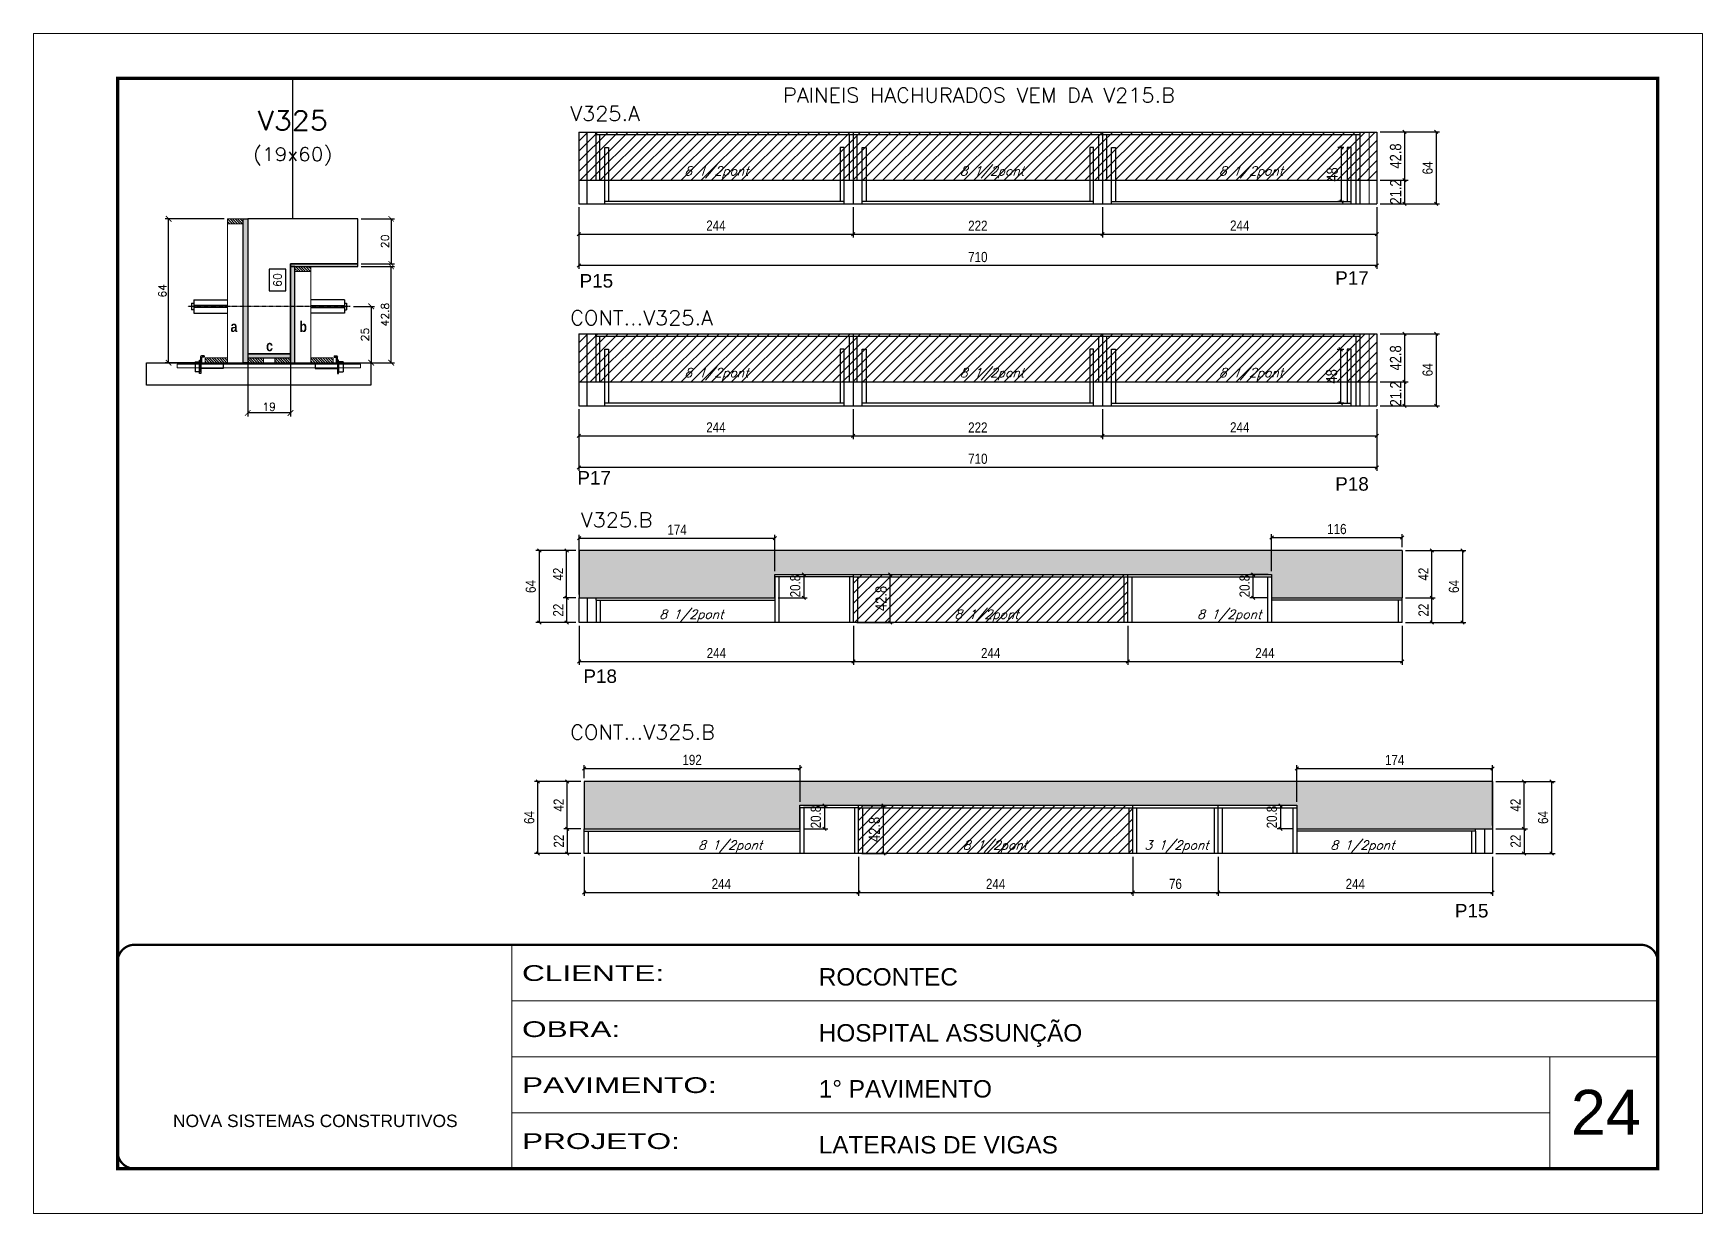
# Model space of a CAD drawing. Extents: x 137137 to 143418, y 10464 to 34486.
# Drawn here: x 141906 to 143391, y 27693 to 28743 of the extents above; entities that cross this region are included whole.
import ezdxf
from ezdxf.enums import TextEntityAlignment as Align

# ---------------------------------------------------------------- set-up
doc = ezdxf.new("R2010")
doc.units = 0
for name, pattern in [('CONTINUO', [0]), ('DASHED', [0.75, 0.5, -0.25]), ('HIDDEN', [0.375, 0.25, -0.125])]:
    doc.linetypes.add(name, pattern=pattern)
for name, color, linetype in [('5', 5, 'Continuous'), ('barrote', 251, 'Continuous'), ('COTA', 241, 'Continuous'), ('Cota Seção (2x)', 4, 'Continuous'), ('detalhes', 4, 'Continuous'), ('Painéis', 200, 'Continuous'), ('presilha', 1, 'Continuous'), ('SARR_2.2x7', 40, 'Continuous'), ('SARR_3.5x7', 81, 'Continuous'), ('TENSOR', 3, 'Continuous'), ('texto', 7, 'Continuous'), ('Texto de Titulo', 7, 'Continuous'), ('Texto Qtd Sarr', 242, 'Continuous')]:
    doc.layers.add(name, color=color, linetype=linetype)
for name, color, linetype, lineweight in [('CARIMBO', 255, 'Continuous', 9), ('CONCRETO', 251, 'Continuous', 25), ('Escoras', 2, 'Continuous', 25), ('Folhas', 255, 'Continuous', 9), ('Hachura', 251, 'Continuous', 9), ('Madeira', 126, 'Continuous', 18), ('Sarr 2.2x7', 40, 'Continuous', 9), ('SARRAFO DE PRESSAO', 251, 'DASHED', 9), ('SCO-___-LAJ', 2, 'Continuous', 0), ('Texto Seção', 7, 'Continuous', 15)]:
    doc.layers.add(name, color=color, linetype=linetype, lineweight=lineweight)
doc.styles.add('ARIAL', font='arial.ttf')
doc.styles.add('COTA TECNICA', font='techl___.ttf', dxfattribs={"height": 10})
doc.styles.add('COTA TECNICA-50', font='techl___.ttf', dxfattribs={"height": 9})
doc.styles.add('REGUA-120', font='ROMANS.shx', dxfattribs={"height": 15})
doc.styles.add('Romans', font='romans.shx')
doc.styles.get("Standard").update_dxf_attribs({"font": 'arial.ttf'})
doc.styles.add('TECNICA', font='techb___.ttf', dxfattribs={"height": 10})
doc.styles.add('Tecnologia', font='')
doc.styles.get('Tecnologia').set_extended_font_data('Forgotten Futurist')
doc.dimstyles.new('COTA PAINEL-50', dxfattribs={"dimtxt": 9, "dimasz": 3, "dimexe": 3, "dimexo": 3, "dimgap": 3, "dimtad": 1, "dimdec": 1, "dimzin": 12, "dimdsep": 46, "dimtxsty": 'COTA TECNICA-50', "dimblk1": 'OBLIQUE', "dimblk2": 'OBLIQUE', "dimsah": 1, "dimcen": 0.9, "dimclrd": 4, "dimclre": 4, "dimclrt": 240, "dimadec": 1, "dimazin": 3, "dimtfac": 1, "dimtdec": 1, "dimtmove": 0, "dimatfit": 3, "dimfxl": 1, "dimtolj": 1, "dimtzin": 12, "dimarcsym": 0})
doc.dimstyles.new('Cota Seção (2x)', dxfattribs={"dimtxt": 7, "dimasz": 5, "dimexe": 3, "dimexo": 3, "dimgap": 2, "dimtad": 3, "dimdec": 1, "dimlfac": 0.5, "dimzin": 12, "dimdsep": 46, "dimtxsty": 'Romans', "dimblk": 'ARCHTICK', "dimcen": 0, "dimclrd": 4, "dimclre": 4, "dimclrt": 1, "dimadec": 1, "dimazin": 3, "dimtfac": 1, "dimtdec": 1, "dimtmove": 0, "dimatfit": 3, "dimldrblk": 'OBLIQUE', "dimfxl": 1, "dimtolj": 1, "dimtzin": 12, "dimarcsym": 0})
doc.dimstyles.new('Cota Seção interna', dxfattribs={"dimtxt": 7, "dimasz": 6, "dimexe": 0.18, "dimexo": 2, "dimgap": -4, "dimtad": 3, "dimdec": 1, "dimlfac": 0.5, "dimzin": 12, "dimdsep": 46, "dimtxsty": 'Romans', "dimblk": 'ARCHTICK', "dimcen": 0.09, "dimse1": 1, "dimse2": 1, "dimsd1": 1, "dimsd2": 1, "dimclrd": 180, "dimclre": 5, "dimclrt": 1, "dimadec": 0, "dimazin": 3, "dimtfac": 1, "dimtdec": 1, "dimtofl": 0, "dimtmove": 0, "dimatfit": 3, "dimldrblk": 'ARCHTICK', "dimfxl": 1, "dimtolj": 1, "dimtzin": 0, "dimarcsym": 0})
doc.dimstyles.new('PAINEL', dxfattribs={"dimtxt": 10, "dimasz": 3, "dimexe": 3, "dimexo": 3, "dimgap": 3, "dimtad": 1, "dimdec": 1, "dimzin": 12, "dimdsep": 46, "dimtxsty": 'COTA TECNICA', "dimblk1": 'OBLIQUE', "dimblk2": 'OBLIQUE', "dimsah": 1, "dimcen": 0.9, "dimclrd": 4, "dimclre": 4, "dimclrt": 240, "dimadec": 1, "dimazin": 3, "dimtfac": 1, "dimtdec": 1, "dimtmove": 0, "dimatfit": 3, "dimfxl": 1, "dimtolj": 1, "dimtzin": 12, "dimarcsym": 0})
pattern_1 = [(315, (165053.102, 20220.2569), (1.12253202, 1.12253202), [])]
pattern_2 = [(45, (0, -179.5123), (-4.49012806, 4.49012806), [])]

msp = doc.modelspace()

# ---------------------------------------------------------------- texts
at = {"layer": '5', "linetype": 'Continuous'}
for s, rotation, p in [('P15', 359.99996, (142391.72, 28516.74)), ('P17', 0.00004, (143063.96, 28519.24)), ('P17', 0.00004, (142389.75, 28341.55)), ('P18', 0.00004, (143063.96, 28336.07)), ('P18', 0.00004, (142395.14, 28165.04)), ('P15', 359.99996, (143170.41, 27956.38))]:
    msp.add_text(s, height=12, rotation=rotation, dxfattribs=at).set_placement(p)
at = {"layer": 'CARIMBO', "style": 'ARIAL'}
msp.add_text('24', height=40, dxfattribs=at).set_placement((143273.65, 27763.04))
at = {"layer": 'detalhes', "style": 'TECNICA'}
for s, p in [('a', (142081.18, 28477.24)), ('b', (142142.41, 28477.23)), ('c', (142112.78, 28460.14))]:
    msp.add_text(s, height=9.6, dxfattribs=at).set_placement(p)
at = {"layer": 'texto', "color": 2, "char_height": 8, "attachment_point": 5, "style": 'Romans'}
for s, insert in [('{\\Q19;\\C256;8 1/2pont}', (142513.46, 28619.28)), ('{\\Q19;\\C256;8 1/2pont}', (142758.6, 28619.28)), ('{\\Q19;\\C256;8 1/2pont}', (142989.04, 28619.28)), ('{\\Q19;\\C256;8 1/2pont}', (142513.46, 28439.76)), ('{\\Q19;\\C256;8 1/2pont}', (142758.6, 28439.76)), ('{\\Q19;\\C256;8 1/2pont}', (142989.04, 28439.76)), ('{\\Q19;\\C256;8 1/2pont}', (142491.18, 28224.85)), ('{\\Q19;\\C256;8 1/2pont}', (142753.79, 28224.85)), ('{\\Q19;\\C256;8 1/2pont}', (142969.72, 28224.85)), ('{\\Q19;\\C256;8 1/2pont}', (142525.7, 28019.44)), ('{\\Q19;\\C256;8 1/2pont}', (142761.25, 28019.44)), ('{\\Q19;\\C256;3 1/2pont}', (142922.8, 28019.44)), ('{\\Q19;\\C256;8 1/2pont}', (143088.15, 28019.44))]:
    msp.add_mtext(s, dxfattribs=dict(at, insert=insert))
at = {"layer": 'Texto Seção', "style": 'REGUA-120', "width": 1.05}
for s, p in [('PAINEIS HACHURADOS VEM DA V215.B', (142572.69, 28681.46)), ('V325.A', (142383.37, 28665.07)), ('CONT...V325.A', (142383.37, 28483.41)), ('V325.B', (142392.77, 28303.62)), ('CONT...V325.B', (142383.37, 28114.63))]:
    msp.add_text(s, height=13, dxfattribs=at).set_placement(p)

# ---------------------------------------------------------------- blocks, each defined once
blk = doc.blocks.new('9999999999')
at = {"color": 30, "linetype": 'CONTINUO'}
for p, q in [((98564.6, 34230.2), (98564.6, 34429.4)), ((98564.6, 34379.6), (99584, 34379.6)), ((98564.6, 34329.8), (99488, 34329.8)), ((99584, 34329.8), (99488, 34329.8)), ((99488, 34329.8), (99488, 34230.2)), ((98564.6, 34280), (99488, 34280))]:
    blk.add_line(p, q, dxfattribs=at)
at = {"color": 30, "linetype": 'CONTINUO', "const_width": 2}
blk.add_lwpolyline([(99584, 34230.2), (99584, 34414.4, 0.414214), (99569, 34429.4), (98229, 34429.4, 0.414214), (98214, 34414.4), (98214, 34245.2, 0.414214), (98229, 34230.2), (99584, 34230.2)], format="xyb", dxfattribs=at)
at = {"layer": 'Folhas'}
blk.add_lwpolyline([(98139, 34190.2), (99624, 34190.2), (99624, 35240.2), (98139, 35240.2)], close=True, dxfattribs=at)
at = {"layer": 'Folhas', "color": 30, "const_width": 3}
blk.add_lwpolyline([(98214, 34230.2), (99584, 34230.2), (99584, 35200.2), (98214, 35200.2)], close=True, dxfattribs=at)
at = {"color": 7, "linetype": 'Continuous', "ltscale": 5, "style": 'ARIAL'}
for s, height, p in [('ROCONTEC', 15.48, (98837.7, 34393.1)), ('HOSPITAL ASSUNÇÃO', 15.483, (98837.7, 34343.3)), ('1° PAVIMENTO', 15.483, (98837.7, 34293.5)), ('NOVA SISTEMAS CONSTRUTIVOS', 11.059, (98263.2, 34267.2)), ('LATERAIS DE VIGAS', 15.483, (98837.7, 34243.7))]:
    blk.add_text(s, height=height, dxfattribs=at).set_placement(p)
at = {"layer": 'Folhas', "color": 7, "style": 'Tecnologia', "width": 1.5}
for s, p in [('CLIENTE:', (98573.7, 34397.2)), ('OBRA:', (98573.7, 34347.3)), ('PAVIMENTO:', (98573.7, 34297.5)), ('PROJETO:', (98573.7, 34247.7))]:
    blk.add_text(s, height=14, dxfattribs=at).set_placement(p)
blk = doc.blocks.new('_ArchTick')
at = {"color": 0, "linetype": 'ByBlock', "const_width": 0.15}
blk.add_lwpolyline([(-0.5, -0.5), (0.5, 0.5)], dxfattribs=at)
blk = doc.blocks.new('*D664')
at = {"layer": 'COTA', "color": 4, "lineweight": -2, "transparency": 16777216}
for p, q in [((142197.5, 28535.5), (142227.1, 28535.5)), ((142224.1, 28449.9), (142224.1, 28535.5)), ((142175.5, 28449.9), (142227.1, 28449.9))]:
    blk.add_line(p, q, dxfattribs=at)
at = {"layer": 'Defpoints', "color": 0, "transparency": 16777216}
for p in [(142194.5, 28535.5), (142224.1, 28535.5), (142172.5, 28449.9)]:
    blk.add_point(p, dxfattribs=at)
at = {"layer": 'COTA', "color": 4, "lineweight": -2, "transparency": 16777216, "xscale": 5, "yscale": 5, "zscale": 5}
for p, rotation in [((142224.1, 28535.5), 90), ((142224.1, 28449.9), 270)]:
    blk.add_blockref('_ArchTick', p, dxfattribs=dict(at, rotation=rotation))
at = {"layer": 'COTA', "color": 1, "transparency": 16777216, "insert": (142218.6, 28492.7), "char_height": 7, "attachment_point": 5, "rotation": 90, "style": 'Romans'}
blk.add_mtext('\\A1;42.8', dxfattribs=at)
blk = doc.blocks.new('_Oblique')
at = {"color": 0, "linetype": 'ByBlock', "lineweight": -2}
blk.add_line((-0.5, -0.5), (0.5, 0.5), dxfattribs=at)
blk = doc.blocks.new('*D665')
at = {"layer": 'COTA', "color": 4, "lineweight": -2, "transparency": 16777216}
for p, q in [((142197.5, 28577.9), (142227.1, 28577.9)), ((142224.1, 28577.9), (142224.1, 28537.9)), ((142197.5, 28537.9), (142227.1, 28537.9))]:
    blk.add_line(p, q, dxfattribs=at)
at = {"layer": 'Defpoints', "color": 0, "transparency": 16777216}
for p in [(142194.5, 28577.9), (142194.5, 28537.9), (142224.1, 28537.9)]:
    blk.add_point(p, dxfattribs=at)
at = {"layer": 'COTA', "color": 4, "lineweight": -2, "transparency": 16777216, "xscale": 5, "yscale": 5, "zscale": 5}
for p, rotation in [((142224.1, 28577.9), 90), ((142224.1, 28537.9), 270)]:
    blk.add_blockref('_ArchTick', p, dxfattribs=dict(at, rotation=rotation))
at = {"layer": 'COTA', "color": 1, "transparency": 16777216, "insert": (142218.6, 28557.9), "char_height": 7, "attachment_point": 5, "rotation": 90, "style": 'Romans'}
blk.add_mtext('\\A1;20', dxfattribs=at)
blk = doc.blocks.new('*D666')
at = {"layer": 'COTA', "color": 4, "lineweight": -2, "transparency": 16777216}
for p, q in [((142075.5, 28577.9), (142023.1, 28577.9)), ((142026.1, 28449.9), (142026.1, 28577.9)), ((142055.5, 28449.9), (142023.1, 28449.9))]:
    blk.add_line(p, q, dxfattribs=at)
at = {"layer": 'Defpoints', "color": 0, "transparency": 16777216}
for p in [(142026.1, 28577.9), (142078.5, 28577.9), (142058.5, 28449.9)]:
    blk.add_point(p, dxfattribs=at)
at = {"layer": 'COTA', "color": 4, "lineweight": -2, "transparency": 16777216, "xscale": 5, "yscale": 5, "zscale": 5}
for p, rotation in [((142026.1, 28577.9), 90), ((142026.1, 28449.9), 270)]:
    blk.add_blockref('_ArchTick', p, dxfattribs=dict(at, rotation=rotation))
at = {"layer": 'COTA', "color": 1, "transparency": 16777216, "insert": (142020.6, 28513.9), "char_height": 7, "attachment_point": 5, "rotation": 90, "style": 'Romans'}
blk.add_mtext('\\A1;64', dxfattribs=at)
blk = doc.blocks.new('*D667')
at = {"layer": 'Cota Seção (2x)', "color": 180, "lineweight": -2, "transparency": 16777216}
for p, q in [((142130.5, 28533), (142115.5, 28533)), ((142115.5, 28533), (142115.5, 28514)), ((142130.5, 28514), (142130.5, 28533)), ((142115.5, 28514), (142130.5, 28514))]:
    blk.add_line(p, q, dxfattribs=at)
at = {"layer": 'Defpoints', "color": 0, "transparency": 16777216}
for p in [(142134.5, 28577.9), (142134.5, 28577.9), (142134.5, 28457.9)]:
    blk.add_point(p, dxfattribs=at)
at = {"layer": 'Cota Seção (2x)', "color": 1, "transparency": 16777216, "insert": (142123, 28523.5), "char_height": 7, "attachment_point": 5, "rotation": 90, "style": 'Romans'}
blk.add_mtext('\\A1;60', dxfattribs=at)
blk = doc.blocks.new('titulo1')
at = {"layer": 'Defpoints', "color": 252, "linetype": 'HIDDEN', "ltscale": 2}
blk.add_line((0, 0), (0, 125), dxfattribs=at)
at = {"layer": 'Defpoints', "style": 'Romans', "oblique": 15}
blk.add_attdef('FOLHA', text='', height=10, dxfattribs=at).set_placement((0, 15.6), align=Align.MIDDLE_CENTER)
at = {"layer": 'Texto Qtd Sarr', "color": 3, "style": 'Romans', "oblique": 15}
for tag, height, p in [('TITULO', 17, (0, 71.4)), ('SEÇÃO', 12, (0, 41.5))]:
    blk.add_attdef(tag, text='', height=height, dxfattribs=at).set_placement(p, align=Align.MIDDLE_CENTER)
blk = doc.blocks.new('PRESILHA METÁLICA 1')
at = {"layer": 'presilha'}
for p, q in [((0, 13), (6, 13)), ((0, 13), (0, 0)), ((6, 0), (0, 0)), ((6, 15.5), (7.5, 15.5)), ((6, -2.5), (6, 15.5)), ((6, 13), (6, 0)), ((7.5, 10.6), (7.5, 19.9)), ((7.5, 15.5), (7.5, -2.5)), ((37.5, 4.1), (7.5, 4.1)), ((12, 21), (8.6, 21)), ((9, 11.6), (9, 18.9)), ((12, 19.5), (9.6, 19.5)), ((37.5, 11), (9.6, 11)), ((12, 21), (12, 19.5)), ((37.5, 11), (37.5, 4.1)), ((7.5, -2.5), (6, -2.5))]:
    blk.add_line(p, q, dxfattribs=at)
for centre, radius, start, end in [((8.6, 19.9), 1.14, 90, 180), ((9.6, 18.9), 0.57, 90, 180), ((9.6, 11.6), 0.57, 180, 270)]:
    blk.add_arc(centre, radius, start, end, dxfattribs=at)
blk = doc.blocks.new('*D668')
at = {"layer": 'COTA', "color": 4, "lineweight": -2, "transparency": 16777216}
for p, q in [((142096.5, 28451.3), (142096.5, 28402.2)), ((142134.5, 28451.3), (142134.5, 28402.2)), ((142134.5, 28405.2), (142096.5, 28405.2))]:
    blk.add_line(p, q, dxfattribs=at)
at = {"layer": 'Defpoints', "color": 0, "transparency": 16777216}
for p in [(142096.5, 28454.3), (142134.5, 28454.3), (142096.5, 28405.2)]:
    blk.add_point(p, dxfattribs=at)
at = {"layer": 'COTA', "color": 4, "lineweight": -2, "transparency": 16777216, "xscale": 5, "yscale": 5, "zscale": 5, "rotation": 180}
blk.add_blockref('_ArchTick', (142096.5, 28405.2), dxfattribs=at)
at = {"layer": 'COTA', "color": 4, "lineweight": -2, "transparency": 16777216, "xscale": 5, "yscale": 5, "zscale": 5}
blk.add_blockref('_ArchTick', (142134.5, 28405.2), dxfattribs=at)
at = {"layer": 'COTA', "color": 1, "transparency": 16777216, "insert": (142115.5, 28410.7), "char_height": 7, "attachment_point": 5, "style": 'Romans'}
blk.add_mtext('\\A1;19', dxfattribs=at)
blk = doc.blocks.new('*D658')
at = {"layer": 'COTA', "color": 4, "lineweight": -2, "transparency": 16777216}
for p, q in [((142190.5, 28500), (142209.3, 28500)), ((142206.3, 28500), (142206.3, 28449.9)), ((142190.8, 28449.9), (142209.3, 28449.9))]:
    blk.add_line(p, q, dxfattribs=at)
at = {"layer": 'Defpoints', "color": 0, "transparency": 16777216}
for p in [(142187.5, 28500), (142187.8, 28449.9), (142206.3, 28449.9)]:
    blk.add_point(p, dxfattribs=at)
at = {"layer": 'COTA', "color": 4, "lineweight": -2, "transparency": 16777216, "xscale": 5, "yscale": 5, "zscale": 5}
for p, rotation in [((142206.3, 28500), 90), ((142206.3, 28449.9), 270)]:
    blk.add_blockref('_ArchTick', p, dxfattribs=dict(at, rotation=rotation))
at = {"layer": 'COTA', "color": 1, "transparency": 16777216, "insert": (142200.8, 28474.9), "char_height": 7, "attachment_point": 5, "rotation": 90, "style": 'Romans'}
blk.add_mtext('\\A1;25', dxfattribs=at)
blk = doc.blocks.new('*D659')
at = {"layer": 'Defpoints', "color": 0, "linetype": 'ByBlock', "transparency": 16777216}
for p in [(142391, 28591.2), (142635, 28591.2), (142635, 28564.3)]:
    blk.add_point(p, dxfattribs=at)
at = {"layer": 'Escoras', "color": 4, "linetype": 'ByBlock', "lineweight": -2, "transparency": 16777216}
for p, q in [((142391, 28588.2), (142391, 28561.3)), ((142635, 28588.2), (142635, 28561.3)), ((142391, 28564.3), (142635, 28564.3))]:
    blk.add_line(p, q, dxfattribs=at)
at = {"layer": 'Escoras', "color": 4, "linetype": 'ByBlock', "lineweight": -2, "transparency": 16777216, "xscale": 3, "yscale": 3, "zscale": 3, "rotation": 180}
blk.add_blockref('_Oblique', (142391, 28564.3), dxfattribs=at)
at = {"layer": 'Escoras', "color": 4, "linetype": 'ByBlock', "lineweight": -2, "transparency": 16777216, "xscale": 3, "yscale": 3, "zscale": 3}
blk.add_blockref('_Oblique', (142635, 28564.3), dxfattribs=at)
at = {"layer": 'Escoras', "color": 240, "linetype": 'ByBlock', "transparency": 16777216, "insert": (142513, 28571.9), "char_height": 9, "attachment_point": 5, "style": 'COTA TECNICA-50'}
blk.add_mtext('\\A1;244', dxfattribs=at)
blk = doc.blocks.new('*D660')
at = {"layer": 'Defpoints', "color": 0, "linetype": 'ByBlock', "transparency": 16777216}
for p in [(142635, 28591.2), (142857, 28591.2), (142857, 28564.3)]:
    blk.add_point(p, dxfattribs=at)
at = {"layer": 'Escoras', "color": 4, "linetype": 'ByBlock', "lineweight": -2, "transparency": 16777216}
for p, q in [((142635, 28588.2), (142635, 28561.3)), ((142857, 28588.2), (142857, 28561.3)), ((142635, 28564.3), (142857, 28564.3))]:
    blk.add_line(p, q, dxfattribs=at)
at = {"layer": 'Escoras', "color": 4, "linetype": 'ByBlock', "lineweight": -2, "transparency": 16777216, "xscale": 3, "yscale": 3, "zscale": 3, "rotation": 180}
blk.add_blockref('_Oblique', (142635, 28564.3), dxfattribs=at)
at = {"layer": 'Escoras', "color": 4, "linetype": 'ByBlock', "lineweight": -2, "transparency": 16777216, "xscale": 3, "yscale": 3, "zscale": 3}
blk.add_blockref('_Oblique', (142857, 28564.3), dxfattribs=at)
at = {"layer": 'Escoras', "color": 240, "linetype": 'ByBlock', "transparency": 16777216, "insert": (142746, 28571.8), "char_height": 9, "attachment_point": 5, "style": 'COTA TECNICA-50'}
blk.add_mtext('\\A1;222', dxfattribs=at)
blk = doc.blocks.new('*D681')
at = {"layer": 'Defpoints', "color": 0, "linetype": 'ByBlock', "transparency": 16777216}
for p in [(142857, 28591.2), (143101, 28591.2), (143101, 28564.3)]:
    blk.add_point(p, dxfattribs=at)
at = {"layer": 'Escoras', "color": 4, "linetype": 'ByBlock', "lineweight": -2, "transparency": 16777216}
for p, q in [((142857, 28588.2), (142857, 28561.3)), ((143101, 28588.2), (143101, 28561.3)), ((142857, 28564.3), (143101, 28564.3))]:
    blk.add_line(p, q, dxfattribs=at)
at = {"layer": 'Escoras', "color": 4, "linetype": 'ByBlock', "lineweight": -2, "transparency": 16777216, "xscale": 3, "yscale": 3, "zscale": 3, "rotation": 180}
blk.add_blockref('_Oblique', (142857, 28564.3), dxfattribs=at)
at = {"layer": 'Escoras', "color": 4, "linetype": 'ByBlock', "lineweight": -2, "transparency": 16777216, "xscale": 3, "yscale": 3, "zscale": 3}
blk.add_blockref('_Oblique', (143101, 28564.3), dxfattribs=at)
at = {"layer": 'Escoras', "color": 240, "linetype": 'ByBlock', "transparency": 16777216, "insert": (142979, 28571.9), "char_height": 9, "attachment_point": 5, "style": 'COTA TECNICA-50'}
blk.add_mtext('\\A1;244', dxfattribs=at)
blk = doc.blocks.new('*D661')
at = {"layer": 'Defpoints', "color": 0, "linetype": 'ByBlock', "transparency": 16777216}
for p in [(142391, 28591.2), (143101, 28591.2), (142391, 28536.3)]:
    blk.add_point(p, dxfattribs=at)
at = {"layer": 'Escoras', "color": 4, "linetype": 'ByBlock', "lineweight": -2, "transparency": 16777216}
for p, q in [((142391, 28588.2), (142391, 28533.3)), ((143101, 28588.2), (143101, 28533.3)), ((143101, 28536.3), (142391, 28536.3))]:
    blk.add_line(p, q, dxfattribs=at)
at = {"layer": 'Escoras', "color": 4, "linetype": 'ByBlock', "lineweight": -2, "transparency": 16777216, "xscale": 3, "yscale": 3, "zscale": 3, "rotation": 180}
blk.add_blockref('_Oblique', (142391, 28536.3), dxfattribs=at)
at = {"layer": 'Escoras', "color": 4, "linetype": 'ByBlock', "lineweight": -2, "transparency": 16777216, "xscale": 3, "yscale": 3, "zscale": 3}
blk.add_blockref('_Oblique', (143101, 28536.3), dxfattribs=at)
at = {"layer": 'Escoras', "color": 240, "linetype": 'ByBlock', "transparency": 16777216, "insert": (142746, 28543.9), "char_height": 9, "attachment_point": 5, "style": 'COTA TECNICA-50'}
blk.add_mtext('\\A1;710', dxfattribs=at)
blk = doc.blocks.new('*D682')
at = {"layer": 'Defpoints', "color": 0, "linetype": 'ByBlock', "transparency": 16777216}
for p in [(142391.4, 28218.8), (142635.4, 28218.8), (142635.4, 28184.1)]:
    blk.add_point(p, dxfattribs=at)
at = {"layer": 'Escoras', "color": 4, "linetype": 'ByBlock', "lineweight": -2, "transparency": 16777216}
for p, q in [((142391.4, 28215.8), (142391.4, 28181.1)), ((142635.4, 28215.8), (142635.4, 28181.1)), ((142391.4, 28184.1), (142635.4, 28184.1))]:
    blk.add_line(p, q, dxfattribs=at)
at = {"layer": 'Escoras', "color": 4, "linetype": 'ByBlock', "lineweight": -2, "transparency": 16777216, "xscale": 3, "yscale": 3, "zscale": 3, "rotation": 180}
blk.add_blockref('_Oblique', (142391.4, 28184.1), dxfattribs=at)
at = {"layer": 'Escoras', "color": 4, "linetype": 'ByBlock', "lineweight": -2, "transparency": 16777216, "xscale": 3, "yscale": 3, "zscale": 3}
blk.add_blockref('_Oblique', (142635.4, 28184.1), dxfattribs=at)
at = {"layer": 'Escoras', "color": 240, "linetype": 'ByBlock', "transparency": 16777216, "insert": (142513.4, 28191.6), "char_height": 9, "attachment_point": 5, "style": 'COTA TECNICA-50'}
blk.add_mtext('\\A1;244', dxfattribs=at)
blk = doc.blocks.new('*D662')
at = {"layer": 'Defpoints', "color": 0, "linetype": 'ByBlock', "transparency": 16777216}
for p in [(142635.4, 28218.8), (142879.4, 28218.8), (142879.4, 28184.1)]:
    blk.add_point(p, dxfattribs=at)
at = {"layer": 'Escoras', "color": 4, "linetype": 'ByBlock', "lineweight": -2, "transparency": 16777216}
for p, q in [((142635.4, 28215.8), (142635.4, 28181.1)), ((142879.4, 28215.8), (142879.4, 28181.1)), ((142635.4, 28184.1), (142879.4, 28184.1))]:
    blk.add_line(p, q, dxfattribs=at)
at = {"layer": 'Escoras', "color": 4, "linetype": 'ByBlock', "lineweight": -2, "transparency": 16777216, "xscale": 3, "yscale": 3, "zscale": 3, "rotation": 180}
blk.add_blockref('_Oblique', (142635.4, 28184.1), dxfattribs=at)
at = {"layer": 'Escoras', "color": 4, "linetype": 'ByBlock', "lineweight": -2, "transparency": 16777216, "xscale": 3, "yscale": 3, "zscale": 3}
blk.add_blockref('_Oblique', (142879.4, 28184.1), dxfattribs=at)
at = {"layer": 'Escoras', "color": 240, "linetype": 'ByBlock', "transparency": 16777216, "insert": (142757.4, 28191.6), "char_height": 9, "attachment_point": 5, "style": 'COTA TECNICA-50'}
blk.add_mtext('\\A1;244', dxfattribs=at)
blk = doc.blocks.new('*D663')
at = {"layer": 'Defpoints', "color": 0, "linetype": 'ByBlock', "transparency": 16777216}
for p in [(142879.4, 28218.8), (143123.4, 28218.8), (143123.4, 28184.1)]:
    blk.add_point(p, dxfattribs=at)
at = {"layer": 'Escoras', "color": 4, "linetype": 'ByBlock', "lineweight": -2, "transparency": 16777216}
for p, q in [((142879.4, 28215.8), (142879.4, 28181.1)), ((143123.4, 28215.8), (143123.4, 28181.1)), ((142879.4, 28184.1), (143123.4, 28184.1))]:
    blk.add_line(p, q, dxfattribs=at)
at = {"layer": 'Escoras', "color": 4, "linetype": 'ByBlock', "lineweight": -2, "transparency": 16777216, "xscale": 3, "yscale": 3, "zscale": 3, "rotation": 180}
blk.add_blockref('_Oblique', (142879.4, 28184.1), dxfattribs=at)
at = {"layer": 'Escoras', "color": 4, "linetype": 'ByBlock', "lineweight": -2, "transparency": 16777216, "xscale": 3, "yscale": 3, "zscale": 3}
blk.add_blockref('_Oblique', (143123.4, 28184.1), dxfattribs=at)
at = {"layer": 'Escoras', "color": 240, "linetype": 'ByBlock', "transparency": 16777216, "insert": (143001.4, 28191.6), "char_height": 9, "attachment_point": 5, "style": 'COTA TECNICA-50'}
blk.add_mtext('\\A1;244', dxfattribs=at)
blk = doc.blocks.new('*D683')
at = {"layer": 'Defpoints', "color": 0, "linetype": 'ByBlock', "transparency": 16777216}
for p in [(142991, 28261.6), (143007.4, 28261.6), (143007.4, 28240.8)]:
    blk.add_point(p, dxfattribs=at)
at = {"layer": 'Escoras', "color": 4, "linetype": 'ByBlock', "lineweight": -2, "transparency": 16777216}
for p, q in [((143004.4, 28261.6), (142988, 28261.6)), ((142991, 28240.8), (142991, 28261.6)), ((143004.4, 28240.8), (142988, 28240.8))]:
    blk.add_line(p, q, dxfattribs=at)
at = {"layer": 'Escoras', "color": 4, "linetype": 'ByBlock', "lineweight": -2, "transparency": 16777216, "xscale": 3, "yscale": 3, "zscale": 3}
for p, rotation in [((142991, 28261.6), 90), ((142991, 28240.8), 270)]:
    blk.add_blockref('_Oblique', p, dxfattribs=dict(at, rotation=rotation))
at = {"layer": 'Escoras', "color": 240, "linetype": 'ByBlock', "transparency": 16777216, "insert": (142983.4, 28251.2), "char_height": 9, "attachment_point": 5, "rotation": 90, "style": 'COTA TECNICA-50'}
blk.add_mtext('\\A1;20.8', dxfattribs=at)
blk = doc.blocks.new('*D684')
at = {"layer": 'Defpoints', "color": 0, "linetype": 'ByBlock', "transparency": 16777216}
for p in [(142565.4, 28261.6), (142565.4, 28240.8), (142591.2, 28240.8)]:
    blk.add_point(p, dxfattribs=at)
at = {"layer": 'Escoras', "color": 4, "linetype": 'ByBlock', "lineweight": -2, "transparency": 16777216}
for p, q in [((142568.4, 28261.6), (142594.2, 28261.6)), ((142591.2, 28261.6), (142591.2, 28240.8)), ((142568.4, 28240.8), (142594.2, 28240.8))]:
    blk.add_line(p, q, dxfattribs=at)
at = {"layer": 'Escoras', "color": 4, "linetype": 'ByBlock', "lineweight": -2, "transparency": 16777216, "xscale": 3, "yscale": 3, "zscale": 3}
for p, rotation in [((142591.2, 28261.6), 90), ((142591.2, 28240.8), 270)]:
    blk.add_blockref('_Oblique', p, dxfattribs=dict(at, rotation=rotation))
at = {"layer": 'Escoras', "color": 240, "linetype": 'ByBlock', "transparency": 16777216, "insert": (142583.6, 28251.2), "char_height": 9, "attachment_point": 5, "rotation": 90, "style": 'COTA TECNICA-50'}
blk.add_mtext('\\A1;20.8', dxfattribs=at)
blk = doc.blocks.new('*D685')
at = {"layer": 'Defpoints', "color": 0, "linetype": 'ByBlock', "transparency": 16777216}
for p in [(142391.4, 28240.8), (142380.2, 28218.8), (142391.4, 28218.8)]:
    blk.add_point(p, dxfattribs=at)
at = {"layer": 'Escoras', "color": 4, "linetype": 'ByBlock', "lineweight": -2, "transparency": 16777216}
for p, q in [((142388.4, 28240.8), (142377.2, 28240.8)), ((142380.2, 28240.8), (142380.2, 28218.8)), ((142388.4, 28218.8), (142377.2, 28218.8))]:
    blk.add_line(p, q, dxfattribs=at)
at = {"layer": 'Escoras', "color": 4, "linetype": 'ByBlock', "lineweight": -2, "transparency": 16777216, "xscale": 3, "yscale": 3, "zscale": 3}
for p, rotation in [((142380.2, 28240.8), 90), ((142380.2, 28218.8), 270)]:
    blk.add_blockref('_Oblique', p, dxfattribs=dict(at, rotation=rotation))
at = {"layer": 'Escoras', "color": 240, "linetype": 'ByBlock', "transparency": 16777216, "insert": (142372.7, 28229.8), "char_height": 9, "attachment_point": 5, "rotation": 90, "style": 'COTA TECNICA-50'}
blk.add_mtext('\\A1;22', dxfattribs=at)
blk = doc.blocks.new('*D686')
at = {"layer": 'Defpoints', "color": 0, "linetype": 'ByBlock', "transparency": 16777216}
for p in [(142380.2, 28282.8), (142391.4, 28282.8), (142391.4, 28240.8)]:
    blk.add_point(p, dxfattribs=at)
at = {"layer": 'Escoras', "color": 4, "linetype": 'ByBlock', "lineweight": -2, "transparency": 16777216}
for p, q in [((142388.4, 28282.8), (142377.2, 28282.8)), ((142380.2, 28240.8), (142380.2, 28282.8)), ((142388.4, 28240.8), (142377.2, 28240.8))]:
    blk.add_line(p, q, dxfattribs=at)
at = {"layer": 'Escoras', "color": 4, "linetype": 'ByBlock', "lineweight": -2, "transparency": 16777216, "xscale": 3, "yscale": 3, "zscale": 3}
for p, rotation in [((142380.2, 28282.8), 90), ((142380.2, 28240.8), 270)]:
    blk.add_blockref('_Oblique', p, dxfattribs=dict(at, rotation=rotation))
at = {"layer": 'Escoras', "color": 240, "linetype": 'ByBlock', "transparency": 16777216, "insert": (142372.6, 28261.8), "char_height": 9, "attachment_point": 5, "rotation": 90, "style": 'COTA TECNICA-50'}
blk.add_mtext('\\A1;42', dxfattribs=at)
blk = doc.blocks.new('*D669')
at = {"layer": 'Defpoints', "color": 0, "linetype": 'ByBlock', "transparency": 16777216}
for p in [(142355.9, 28282.8), (142391.4, 28282.8), (142391.4, 28218.8)]:
    blk.add_point(p, dxfattribs=at)
at = {"layer": 'Escoras', "color": 4, "linetype": 'ByBlock', "lineweight": -2, "transparency": 16777216}
for p, q in [((142388.4, 28282.8), (142352.9, 28282.8)), ((142355.9, 28218.8), (142355.9, 28282.8)), ((142388.4, 28218.8), (142352.9, 28218.8))]:
    blk.add_line(p, q, dxfattribs=at)
at = {"layer": 'Escoras', "color": 4, "linetype": 'ByBlock', "lineweight": -2, "transparency": 16777216, "xscale": 3, "yscale": 3, "zscale": 3}
for p, rotation in [((142355.9, 28282.8), 90), ((142355.9, 28218.8), 270)]:
    blk.add_blockref('_Oblique', p, dxfattribs=dict(at, rotation=rotation))
at = {"layer": 'Escoras', "color": 240, "linetype": 'ByBlock', "transparency": 16777216, "insert": (142348.3, 28250.8), "char_height": 9, "attachment_point": 5, "rotation": 90, "style": 'COTA TECNICA-50'}
blk.add_mtext('\\A1;64', dxfattribs=at)
blk = doc.blocks.new('*D670')
at = {"layer": 'Defpoints', "color": 0, "linetype": 'ByBlock', "transparency": 16777216}
for p in [(142565.4, 28293.7), (142565.4, 28261.6), (142391.4, 28240.8)]:
    blk.add_point(p, dxfattribs=at)
at = {"layer": 'Escoras', "color": 4, "linetype": 'ByBlock', "lineweight": -2, "transparency": 16777216}
for p, q in [((142391.4, 28243.8), (142391.4, 28296.7)), ((142391.4, 28293.7), (142565.4, 28293.7)), ((142565.4, 28264.6), (142565.4, 28296.7))]:
    blk.add_line(p, q, dxfattribs=at)
at = {"layer": 'Escoras', "color": 4, "linetype": 'ByBlock', "lineweight": -2, "transparency": 16777216, "xscale": 3, "yscale": 3, "zscale": 3, "rotation": 180}
blk.add_blockref('_Oblique', (142391.4, 28293.7), dxfattribs=at)
at = {"layer": 'Escoras', "color": 4, "linetype": 'ByBlock', "lineweight": -2, "transparency": 16777216, "xscale": 3, "yscale": 3, "zscale": 3}
blk.add_blockref('_Oblique', (142565.4, 28293.7), dxfattribs=at)
at = {"layer": 'Escoras', "color": 240, "linetype": 'ByBlock', "transparency": 16777216, "insert": (142478.4, 28301.3), "char_height": 9, "attachment_point": 5, "style": 'COTA TECNICA-50'}
blk.add_mtext('\\A1;174', dxfattribs=at)
blk = doc.blocks.new('*D671')
at = {"layer": 'Defpoints', "color": 0, "linetype": 'ByBlock', "transparency": 16777216}
for p in [(143123.4, 28294.3), (143123.4, 28282.8), (143007.4, 28261.6)]:
    blk.add_point(p, dxfattribs=at)
at = {"layer": 'Escoras', "color": 4, "linetype": 'ByBlock', "lineweight": -2, "transparency": 16777216}
for p, q in [((143007.4, 28264.6), (143007.4, 28297.3)), ((143007.4, 28294.3), (143123.4, 28294.3)), ((143123.4, 28285.8), (143123.4, 28297.3))]:
    blk.add_line(p, q, dxfattribs=at)
at = {"layer": 'Escoras', "color": 4, "linetype": 'ByBlock', "lineweight": -2, "transparency": 16777216, "xscale": 3, "yscale": 3, "zscale": 3, "rotation": 180}
blk.add_blockref('_Oblique', (143007.4, 28294.3), dxfattribs=at)
at = {"layer": 'Escoras', "color": 4, "linetype": 'ByBlock', "lineweight": -2, "transparency": 16777216, "xscale": 3, "yscale": 3, "zscale": 3}
blk.add_blockref('_Oblique', (143123.4, 28294.3), dxfattribs=at)
at = {"layer": 'Escoras', "color": 240, "linetype": 'ByBlock', "transparency": 16777216, "insert": (143065.4, 28301.9), "char_height": 9, "attachment_point": 5, "style": 'COTA TECNICA-50'}
blk.add_mtext('\\A1;116', dxfattribs=at)
blk = doc.blocks.new('*D672')
at = {"layer": 'Defpoints', "color": 0, "linetype": 'ByBlock', "transparency": 16777216}
for p in [(142395.8, 28013.3), (142639.8, 28013.3), (142639.8, 27978.6)]:
    blk.add_point(p, dxfattribs=at)
at = {"layer": 'Escoras', "color": 4, "linetype": 'ByBlock', "lineweight": -2, "transparency": 16777216}
for p, q in [((142395.8, 28010.3), (142395.8, 27975.6)), ((142639.8, 28010.3), (142639.8, 27975.6)), ((142395.8, 27978.6), (142639.8, 27978.6))]:
    blk.add_line(p, q, dxfattribs=at)
at = {"layer": 'Escoras', "color": 4, "linetype": 'ByBlock', "lineweight": -2, "transparency": 16777216, "xscale": 3, "yscale": 3, "zscale": 3, "rotation": 180}
blk.add_blockref('_Oblique', (142395.8, 27978.6), dxfattribs=at)
at = {"layer": 'Escoras', "color": 4, "linetype": 'ByBlock', "lineweight": -2, "transparency": 16777216, "xscale": 3, "yscale": 3, "zscale": 3}
blk.add_blockref('_Oblique', (142639.8, 27978.6), dxfattribs=at)
at = {"layer": 'Escoras', "color": 240, "linetype": 'ByBlock', "transparency": 16777216, "insert": (142517.8, 27986.2), "char_height": 9, "attachment_point": 5, "style": 'COTA TECNICA-50'}
blk.add_mtext('\\A1;244', dxfattribs=at)
blk = doc.blocks.new('*D673')
at = {"layer": 'Defpoints', "color": 0, "linetype": 'ByBlock', "transparency": 16777216}
for p in [(142639.8, 28013.3), (142883.8, 28013.3), (142883.8, 27978.6)]:
    blk.add_point(p, dxfattribs=at)
at = {"layer": 'Escoras', "color": 4, "linetype": 'ByBlock', "lineweight": -2, "transparency": 16777216}
for p, q in [((142639.8, 28010.3), (142639.8, 27975.6)), ((142883.8, 28010.3), (142883.8, 27975.6)), ((142639.8, 27978.6), (142883.8, 27978.6))]:
    blk.add_line(p, q, dxfattribs=at)
at = {"layer": 'Escoras', "color": 4, "linetype": 'ByBlock', "lineweight": -2, "transparency": 16777216, "xscale": 3, "yscale": 3, "zscale": 3, "rotation": 180}
blk.add_blockref('_Oblique', (142639.8, 27978.6), dxfattribs=at)
at = {"layer": 'Escoras', "color": 4, "linetype": 'ByBlock', "lineweight": -2, "transparency": 16777216, "xscale": 3, "yscale": 3, "zscale": 3}
blk.add_blockref('_Oblique', (142883.8, 27978.6), dxfattribs=at)
at = {"layer": 'Escoras', "color": 240, "linetype": 'ByBlock', "transparency": 16777216, "insert": (142761.8, 27986.2), "char_height": 9, "attachment_point": 5, "style": 'COTA TECNICA-50'}
blk.add_mtext('\\A1;244', dxfattribs=at)
blk = doc.blocks.new('*D674')
at = {"layer": 'Defpoints', "color": 0, "linetype": 'ByBlock', "transparency": 16777216}
for p in [(142883.8, 28013.3), (142959.8, 28013.3), (142959.8, 27978.6)]:
    blk.add_point(p, dxfattribs=at)
at = {"layer": 'Escoras', "color": 4, "linetype": 'ByBlock', "lineweight": -2, "transparency": 16777216}
for p, q in [((142883.8, 28010.3), (142883.8, 27975.6)), ((142959.8, 28010.3), (142959.8, 27975.6)), ((142883.8, 27978.6), (142959.8, 27978.6))]:
    blk.add_line(p, q, dxfattribs=at)
at = {"layer": 'Escoras', "color": 4, "linetype": 'ByBlock', "lineweight": -2, "transparency": 16777216, "xscale": 3, "yscale": 3, "zscale": 3, "rotation": 180}
blk.add_blockref('_Oblique', (142883.8, 27978.6), dxfattribs=at)
at = {"layer": 'Escoras', "color": 4, "linetype": 'ByBlock', "lineweight": -2, "transparency": 16777216, "xscale": 3, "yscale": 3, "zscale": 3}
blk.add_blockref('_Oblique', (142959.8, 27978.6), dxfattribs=at)
at = {"layer": 'Escoras', "color": 240, "linetype": 'ByBlock', "transparency": 16777216, "insert": (142921.8, 27986.2), "char_height": 9, "attachment_point": 5, "style": 'COTA TECNICA-50'}
blk.add_mtext('\\A1;76', dxfattribs=at)
blk = doc.blocks.new('*D675')
at = {"layer": 'Defpoints', "color": 0, "linetype": 'ByBlock', "transparency": 16777216}
for p in [(142959.8, 28013.3), (143203.8, 28013.3), (143203.8, 27978.6)]:
    blk.add_point(p, dxfattribs=at)
at = {"layer": 'Escoras', "color": 4, "linetype": 'ByBlock', "lineweight": -2, "transparency": 16777216}
for p, q in [((142959.8, 28010.3), (142959.8, 27975.6)), ((143203.8, 28010.3), (143203.8, 27975.6)), ((142959.8, 27978.6), (143203.8, 27978.6))]:
    blk.add_line(p, q, dxfattribs=at)
at = {"layer": 'Escoras', "color": 4, "linetype": 'ByBlock', "lineweight": -2, "transparency": 16777216, "xscale": 3, "yscale": 3, "zscale": 3, "rotation": 180}
blk.add_blockref('_Oblique', (142959.8, 27978.6), dxfattribs=at)
at = {"layer": 'Escoras', "color": 4, "linetype": 'ByBlock', "lineweight": -2, "transparency": 16777216, "xscale": 3, "yscale": 3, "zscale": 3}
blk.add_blockref('_Oblique', (143203.8, 27978.6), dxfattribs=at)
at = {"layer": 'Escoras', "color": 240, "linetype": 'ByBlock', "transparency": 16777216, "insert": (143081.8, 27986.2), "char_height": 9, "attachment_point": 5, "style": 'COTA TECNICA-50'}
blk.add_mtext('\\A1;244', dxfattribs=at)
blk = doc.blocks.new('*D687')
at = {"layer": 'Defpoints', "color": 0, "linetype": 'ByBlock', "transparency": 16777216}
for p in [(143203.8, 28035.3), (143203.8, 28013.3), (143231.9, 28013.3)]:
    blk.add_point(p, dxfattribs=at)
at = {"layer": 'Escoras', "color": 4, "linetype": 'ByBlock', "lineweight": -2, "transparency": 16777216}
for p, q in [((143206.8, 28035.3), (143234.9, 28035.3)), ((143231.9, 28035.3), (143231.9, 28013.3)), ((143206.8, 28013.3), (143234.9, 28013.3))]:
    blk.add_line(p, q, dxfattribs=at)
at = {"layer": 'Escoras', "color": 4, "linetype": 'ByBlock', "lineweight": -2, "transparency": 16777216, "xscale": 3, "yscale": 3, "zscale": 3}
for p, rotation in [((143231.9, 28035.3), 90), ((143231.9, 28013.3), 270)]:
    blk.add_blockref('_Oblique', p, dxfattribs=dict(at, rotation=rotation))
at = {"layer": 'Escoras', "color": 240, "linetype": 'ByBlock', "transparency": 16777216, "insert": (143224.4, 28024.3), "char_height": 9, "attachment_point": 5, "rotation": 90, "style": 'COTA TECNICA-50'}
blk.add_mtext('\\A1;22', dxfattribs=at)
blk = doc.blocks.new('*D688')
at = {"layer": 'Defpoints', "color": 0, "linetype": 'ByBlock', "transparency": 16777216}
for p in [(143203.8, 28077.3), (143231.9, 28077.3), (143203.8, 28035.3)]:
    blk.add_point(p, dxfattribs=at)
at = {"layer": 'Escoras', "color": 4, "linetype": 'ByBlock', "lineweight": -2, "transparency": 16777216}
for p, q in [((143206.8, 28077.3), (143234.9, 28077.3)), ((143231.9, 28035.3), (143231.9, 28077.3)), ((143206.8, 28035.3), (143234.9, 28035.3))]:
    blk.add_line(p, q, dxfattribs=at)
at = {"layer": 'Escoras', "color": 4, "linetype": 'ByBlock', "lineweight": -2, "transparency": 16777216, "xscale": 3, "yscale": 3, "zscale": 3}
for p, rotation in [((143231.9, 28077.3), 90), ((143231.9, 28035.3), 270)]:
    blk.add_blockref('_Oblique', p, dxfattribs=dict(at, rotation=rotation))
at = {"layer": 'Escoras', "color": 240, "linetype": 'ByBlock', "transparency": 16777216, "insert": (143224.3, 28056.3), "char_height": 9, "attachment_point": 5, "rotation": 90, "style": 'COTA TECNICA-50'}
blk.add_mtext('\\A1;42', dxfattribs=at)
blk = doc.blocks.new('*D676')
at = {"layer": 'Defpoints', "color": 0, "linetype": 'ByBlock', "transparency": 16777216}
for p in [(143203.8, 28077.3), (143203.8, 28013.3), (143256.5, 28013.3)]:
    blk.add_point(p, dxfattribs=at)
at = {"layer": 'Escoras', "color": 4, "linetype": 'ByBlock', "lineweight": -2, "transparency": 16777216}
for p, q in [((143206.8, 28077.3), (143259.5, 28077.3)), ((143256.5, 28077.3), (143256.5, 28013.3)), ((143206.8, 28013.3), (143259.5, 28013.3))]:
    blk.add_line(p, q, dxfattribs=at)
at = {"layer": 'Escoras', "color": 4, "linetype": 'ByBlock', "lineweight": -2, "transparency": 16777216, "xscale": 3, "yscale": 3, "zscale": 3}
for p, rotation in [((143256.5, 28077.3), 90), ((143256.5, 28013.3), 270)]:
    blk.add_blockref('_Oblique', p, dxfattribs=dict(at, rotation=rotation))
at = {"layer": 'Escoras', "color": 240, "linetype": 'ByBlock', "transparency": 16777216, "insert": (143248.9, 28045.3), "char_height": 9, "attachment_point": 5, "rotation": 90, "style": 'COTA TECNICA-50'}
blk.add_mtext('\\A1;64', dxfattribs=at)
blk = doc.blocks.new('*D689')
at = {"layer": 'Defpoints', "color": 0, "linetype": 'ByBlock', "transparency": 16777216}
for p in [(143029.8, 28056.1), (143015.2, 28035.3), (143029.8, 28035.3)]:
    blk.add_point(p, dxfattribs=at)
at = {"layer": 'Escoras', "color": 4, "linetype": 'ByBlock', "lineweight": -2, "transparency": 16777216}
for p, q in [((143026.8, 28056.1), (143012.2, 28056.1)), ((143015.2, 28056.1), (143015.2, 28035.3)), ((143026.8, 28035.3), (143012.2, 28035.3))]:
    blk.add_line(p, q, dxfattribs=at)
at = {"layer": 'Escoras', "color": 4, "linetype": 'ByBlock', "lineweight": -2, "transparency": 16777216, "xscale": 3, "yscale": 3, "zscale": 3}
for p, rotation in [((143015.2, 28056.1), 90), ((143015.2, 28035.3), 270)]:
    blk.add_blockref('_Oblique', p, dxfattribs=dict(at, rotation=rotation))
at = {"layer": 'Escoras', "color": 240, "linetype": 'ByBlock', "transparency": 16777216, "insert": (143007.6, 28045.7), "char_height": 9, "attachment_point": 5, "rotation": 90, "style": 'COTA TECNICA-50'}
blk.add_mtext('\\A1;20.8', dxfattribs=at)
blk = doc.blocks.new('*D690')
at = {"layer": 'Defpoints', "color": 0, "linetype": 'ByBlock', "transparency": 16777216}
for p in [(142587.8, 28056.1), (142587.8, 28035.3), (142609.6, 28035.3)]:
    blk.add_point(p, dxfattribs=at)
at = {"layer": 'Escoras', "color": 4, "linetype": 'ByBlock', "lineweight": -2, "transparency": 16777216}
for p, q in [((142590.8, 28056.1), (142612.6, 28056.1)), ((142609.6, 28056.1), (142609.6, 28035.3)), ((142590.8, 28035.3), (142612.6, 28035.3))]:
    blk.add_line(p, q, dxfattribs=at)
at = {"layer": 'Escoras', "color": 4, "linetype": 'ByBlock', "lineweight": -2, "transparency": 16777216, "xscale": 3, "yscale": 3, "zscale": 3}
for p, rotation in [((142609.6, 28056.1), 90), ((142609.6, 28035.3), 270)]:
    blk.add_blockref('_Oblique', p, dxfattribs=dict(at, rotation=rotation))
at = {"layer": 'Escoras', "color": 240, "linetype": 'ByBlock', "transparency": 16777216, "insert": (142601.9, 28045.7), "char_height": 9, "attachment_point": 5, "rotation": 90, "style": 'COTA TECNICA-50'}
blk.add_mtext('\\A1;20.8', dxfattribs=at)
blk = doc.blocks.new('*D677')
at = {"layer": 'COTA', "color": 4, "linetype": 'ByBlock', "lineweight": -2, "transparency": 16777216}
for p, q in [((142395.8, 28080.3), (142395.8, 28091.9)), ((142395.8, 28088.9), (142587.8, 28088.9)), ((142587.8, 28059.1), (142587.8, 28091.9))]:
    blk.add_line(p, q, dxfattribs=at)
at = {"layer": 'Defpoints', "color": 0, "linetype": 'ByBlock', "transparency": 16777216}
for p in [(142587.8, 28088.9), (142395.8, 28077.3), (142587.8, 28056.1)]:
    blk.add_point(p, dxfattribs=at)
at = {"layer": 'COTA', "color": 4, "linetype": 'ByBlock', "lineweight": -2, "transparency": 16777216, "xscale": 3, "yscale": 3, "zscale": 3, "rotation": 180}
blk.add_blockref('_Oblique', (142395.8, 28088.9), dxfattribs=at)
at = {"layer": 'COTA', "color": 4, "linetype": 'ByBlock', "lineweight": -2, "transparency": 16777216, "xscale": 3, "yscale": 3, "zscale": 3}
blk.add_blockref('_Oblique', (142587.8, 28088.9), dxfattribs=at)
at = {"layer": 'COTA', "color": 240, "linetype": 'ByBlock', "transparency": 16777216, "insert": (142491.8, 28096.5), "char_height": 9, "attachment_point": 5, "style": 'COTA TECNICA-50'}
blk.add_mtext('\\A1;192', dxfattribs=at)
blk = doc.blocks.new('*D678')
at = {"layer": 'Defpoints', "color": 0, "linetype": 'ByBlock', "transparency": 16777216}
for p in [(143203.8, 28088.9), (143029.8, 28056.1), (143203.8, 28035.3)]:
    blk.add_point(p, dxfattribs=at)
at = {"layer": 'Escoras', "color": 4, "linetype": 'ByBlock', "lineweight": -2, "transparency": 16777216}
for p, q in [((143029.8, 28059.1), (143029.8, 28091.9)), ((143029.8, 28088.9), (143203.8, 28088.9)), ((143203.8, 28038.3), (143203.8, 28091.9))]:
    blk.add_line(p, q, dxfattribs=at)
at = {"layer": 'Escoras', "color": 4, "linetype": 'ByBlock', "lineweight": -2, "transparency": 16777216, "xscale": 3, "yscale": 3, "zscale": 3, "rotation": 180}
blk.add_blockref('_Oblique', (143029.8, 28088.9), dxfattribs=at)
at = {"layer": 'Escoras', "color": 4, "linetype": 'ByBlock', "lineweight": -2, "transparency": 16777216, "xscale": 3, "yscale": 3, "zscale": 3}
blk.add_blockref('_Oblique', (143203.8, 28088.9), dxfattribs=at)
at = {"layer": 'Escoras', "color": 240, "linetype": 'ByBlock', "transparency": 16777216, "insert": (143116.8, 28096.5), "char_height": 9, "attachment_point": 5, "style": 'COTA TECNICA-50'}
blk.add_mtext('\\A1;174', dxfattribs=at)
blk = doc.blocks.new('*D691')
at = {"layer": 'Defpoints', "color": 0, "linetype": 'ByBlock', "transparency": 16777216}
for p in [(143123.4, 28240.8), (143150, 28240.8), (143123.4, 28218.8)]:
    blk.add_point(p, dxfattribs=at)
at = {"layer": 'Escoras', "color": 4, "linetype": 'ByBlock', "lineweight": -2, "transparency": 16777216}
for p, q in [((143126.4, 28240.8), (143153, 28240.8)), ((143150, 28218.8), (143150, 28240.8)), ((143126.4, 28218.8), (143153, 28218.8))]:
    blk.add_line(p, q, dxfattribs=at)
at = {"layer": 'Escoras', "color": 4, "linetype": 'ByBlock', "lineweight": -2, "transparency": 16777216, "xscale": 3, "yscale": 3, "zscale": 3}
for p, rotation in [((143150, 28240.8), 90), ((143150, 28218.8), 270)]:
    blk.add_blockref('_Oblique', p, dxfattribs=dict(at, rotation=rotation))
at = {"layer": 'Escoras', "color": 240, "linetype": 'ByBlock', "transparency": 16777216, "insert": (143142.5, 28229.8), "char_height": 9, "attachment_point": 5, "rotation": 90, "style": 'COTA TECNICA-50'}
blk.add_mtext('\\A1;22', dxfattribs=at)
blk = doc.blocks.new('*D692')
at = {"layer": 'Defpoints', "color": 0, "linetype": 'ByBlock', "transparency": 16777216}
for p in [(143123.4, 28282.8), (143150, 28282.8), (143123.4, 28240.8)]:
    blk.add_point(p, dxfattribs=at)
at = {"layer": 'Escoras', "color": 4, "linetype": 'ByBlock', "lineweight": -2, "transparency": 16777216}
for p, q in [((143126.4, 28282.8), (143153, 28282.8)), ((143150, 28240.8), (143150, 28282.8)), ((143126.4, 28240.8), (143153, 28240.8))]:
    blk.add_line(p, q, dxfattribs=at)
at = {"layer": 'Escoras', "color": 4, "linetype": 'ByBlock', "lineweight": -2, "transparency": 16777216, "xscale": 3, "yscale": 3, "zscale": 3}
for p, rotation in [((143150, 28282.8), 90), ((143150, 28240.8), 270)]:
    blk.add_blockref('_Oblique', p, dxfattribs=dict(at, rotation=rotation))
at = {"layer": 'Escoras', "color": 240, "linetype": 'ByBlock', "transparency": 16777216, "insert": (143142.4, 28261.8), "char_height": 9, "attachment_point": 5, "rotation": 90, "style": 'COTA TECNICA-50'}
blk.add_mtext('\\A1;42', dxfattribs=at)
blk = doc.blocks.new('*D679')
at = {"layer": 'Defpoints', "color": 0, "linetype": 'ByBlock', "transparency": 16777216}
for p in [(143123.4, 28282.8), (143123.4, 28218.8), (143177.2, 28218.8)]:
    blk.add_point(p, dxfattribs=at)
at = {"layer": 'Escoras', "color": 4, "linetype": 'ByBlock', "lineweight": -2, "transparency": 16777216}
for p, q in [((143126.4, 28282.8), (143180.2, 28282.8)), ((143177.2, 28282.8), (143177.2, 28218.8)), ((143126.4, 28218.8), (143180.2, 28218.8))]:
    blk.add_line(p, q, dxfattribs=at)
at = {"layer": 'Escoras', "color": 4, "linetype": 'ByBlock', "lineweight": -2, "transparency": 16777216, "xscale": 3, "yscale": 3, "zscale": 3}
for p, rotation in [((143177.2, 28282.8), 90), ((143177.2, 28218.8), 270)]:
    blk.add_blockref('_Oblique', p, dxfattribs=dict(at, rotation=rotation))
at = {"layer": 'Escoras', "color": 240, "linetype": 'ByBlock', "transparency": 16777216, "insert": (143169.6, 28250.8), "char_height": 9, "attachment_point": 5, "rotation": 90, "style": 'COTA TECNICA-50'}
blk.add_mtext('\\A1;64', dxfattribs=at)
blk = doc.blocks.new('*D693')
at = {"layer": 'Defpoints', "color": 0, "linetype": 'ByBlock', "transparency": 16777216}
for p in [(142395.8, 28035.3), (142380.7, 28013.3), (142395.8, 28013.3)]:
    blk.add_point(p, dxfattribs=at)
at = {"layer": 'Escoras', "color": 4, "linetype": 'ByBlock', "lineweight": -2, "transparency": 16777216}
for p, q in [((142392.8, 28035.3), (142377.7, 28035.3)), ((142380.7, 28035.3), (142380.7, 28013.3)), ((142392.8, 28013.3), (142377.7, 28013.3))]:
    blk.add_line(p, q, dxfattribs=at)
at = {"layer": 'Escoras', "color": 4, "linetype": 'ByBlock', "lineweight": -2, "transparency": 16777216, "xscale": 3, "yscale": 3, "zscale": 3}
for p, rotation in [((142380.7, 28035.3), 90), ((142380.7, 28013.3), 270)]:
    blk.add_blockref('_Oblique', p, dxfattribs=dict(at, rotation=rotation))
at = {"layer": 'Escoras', "color": 240, "linetype": 'ByBlock', "transparency": 16777216, "insert": (142373.2, 28024.3), "char_height": 9, "attachment_point": 5, "rotation": 90, "style": 'COTA TECNICA-50'}
blk.add_mtext('\\A1;22', dxfattribs=at)
blk = doc.blocks.new('*D694')
at = {"layer": 'Defpoints', "color": 0, "linetype": 'ByBlock', "transparency": 16777216}
for p in [(142380.7, 28077.3), (142395.8, 28077.3), (142395.8, 28035.3)]:
    blk.add_point(p, dxfattribs=at)
at = {"layer": 'Escoras', "color": 4, "linetype": 'ByBlock', "lineweight": -2, "transparency": 16777216}
for p, q in [((142392.8, 28077.3), (142377.7, 28077.3)), ((142380.7, 28035.3), (142380.7, 28077.3)), ((142392.8, 28035.3), (142377.7, 28035.3))]:
    blk.add_line(p, q, dxfattribs=at)
at = {"layer": 'Escoras', "color": 4, "linetype": 'ByBlock', "lineweight": -2, "transparency": 16777216, "xscale": 3, "yscale": 3, "zscale": 3}
for p, rotation in [((142380.7, 28077.3), 90), ((142380.7, 28035.3), 270)]:
    blk.add_blockref('_Oblique', p, dxfattribs=dict(at, rotation=rotation))
at = {"layer": 'Escoras', "color": 240, "linetype": 'ByBlock', "transparency": 16777216, "insert": (142373.1, 28056.3), "char_height": 9, "attachment_point": 5, "rotation": 90, "style": 'COTA TECNICA-50'}
blk.add_mtext('\\A1;42', dxfattribs=at)
blk = doc.blocks.new('*D680')
at = {"layer": 'Defpoints', "color": 0, "linetype": 'ByBlock', "transparency": 16777216}
for p in [(142354.6, 28077.3), (142395.8, 28077.3), (142395.8, 28013.3)]:
    blk.add_point(p, dxfattribs=at)
at = {"layer": 'Escoras', "color": 4, "linetype": 'ByBlock', "lineweight": -2, "transparency": 16777216}
for p, q in [((142392.8, 28077.3), (142351.6, 28077.3)), ((142354.6, 28013.3), (142354.6, 28077.3)), ((142392.8, 28013.3), (142351.6, 28013.3))]:
    blk.add_line(p, q, dxfattribs=at)
at = {"layer": 'Escoras', "color": 4, "linetype": 'ByBlock', "lineweight": -2, "transparency": 16777216, "xscale": 3, "yscale": 3, "zscale": 3}
for p, rotation in [((142354.6, 28077.3), 90), ((142354.6, 28013.3), 270)]:
    blk.add_blockref('_Oblique', p, dxfattribs=dict(at, rotation=rotation))
at = {"layer": 'Escoras', "color": 240, "linetype": 'ByBlock', "transparency": 16777216, "insert": (142347, 28045.3), "char_height": 9, "attachment_point": 5, "rotation": 90, "style": 'COTA TECNICA-50'}
blk.add_mtext('\\A1;64', dxfattribs=at)
blk = doc.blocks.new('*D1745')
at = {"layer": 'Defpoints', "color": 0, "linetype": 'ByBlock', "transparency": 16777216}
for p in [(143101, 28655.2), (143101, 28591.2), (143153.8, 28591.2)]:
    blk.add_point(p, dxfattribs=at)
at = {"layer": 'Escoras', "color": 4, "linetype": 'ByBlock', "lineweight": -2, "transparency": 16777216}
for p, q in [((143104, 28655.2), (143156.8, 28655.2)), ((143153.8, 28655.2), (143153.8, 28591.2)), ((143104, 28591.2), (143156.8, 28591.2))]:
    blk.add_line(p, q, dxfattribs=at)
at = {"layer": 'Escoras', "color": 4, "linetype": 'ByBlock', "lineweight": -2, "transparency": 16777216, "xscale": 3, "yscale": 3, "zscale": 3}
for p, rotation in [((143153.8, 28655.2), 90), ((143153.8, 28591.2), 270)]:
    blk.add_blockref('_Oblique', p, dxfattribs=dict(at, rotation=rotation))
at = {"layer": 'Escoras', "color": 240, "linetype": 'ByBlock', "transparency": 16777216, "insert": (143146.2, 28623.2), "char_height": 9, "attachment_point": 5, "rotation": 90, "style": 'COTA TECNICA-50'}
blk.add_mtext('\\A1;64', dxfattribs=at)
blk = doc.blocks.new('*D1746')
at = {"layer": 'COTA', "color": 4, "lineweight": -2, "ltscale": 25, "transparency": 16777216}
for p, q in [((143104, 28655.2), (143128.7, 28655.2)), ((143125.7, 28655.2), (143125.7, 28612.4)), ((143104, 28612.4), (143128.7, 28612.4))]:
    blk.add_line(p, q, dxfattribs=at)
at = {"layer": 'Defpoints', "color": 0, "ltscale": 25, "transparency": 16777216}
for p in [(143101, 28655.2), (143101, 28612.4), (143125.7, 28612.4)]:
    blk.add_point(p, dxfattribs=at)
at = {"layer": 'COTA', "color": 4, "lineweight": -2, "ltscale": 25, "transparency": 16777216, "xscale": 3, "yscale": 3, "zscale": 3}
for p, rotation in [((143125.7, 28655.2), 90), ((143125.7, 28612.4), 270)]:
    blk.add_blockref('_Oblique', p, dxfattribs=dict(at, rotation=rotation))
at = {"layer": 'COTA', "color": 240, "ltscale": 25, "transparency": 16777216, "insert": (143117.7, 28633.8), "char_height": 10, "attachment_point": 5, "rotation": 90, "style": 'COTA TECNICA'}
blk.add_mtext('\\A1;42.8', dxfattribs=at)
blk = doc.blocks.new('*D1747')
at = {"layer": 'COTA', "color": 4, "lineweight": -2, "ltscale": 25, "transparency": 16777216}
for p, q in [((143104, 28612.4), (143128.7, 28612.4)), ((143125.7, 28612.4), (143125.7, 28591.2)), ((143104, 28591.2), (143128.7, 28591.2))]:
    blk.add_line(p, q, dxfattribs=at)
at = {"layer": 'Defpoints', "color": 0, "ltscale": 25, "transparency": 16777216}
for p in [(143101, 28612.4), (143101, 28591.2), (143125.7, 28591.2)]:
    blk.add_point(p, dxfattribs=at)
at = {"layer": 'COTA', "color": 4, "lineweight": -2, "ltscale": 25, "transparency": 16777216, "xscale": 3, "yscale": 3, "zscale": 3}
for p, rotation in [((143125.7, 28612.4), 90), ((143125.7, 28591.2), 270)]:
    blk.add_blockref('_Oblique', p, dxfattribs=dict(at, rotation=rotation))
at = {"layer": 'COTA', "color": 240, "ltscale": 25, "transparency": 16777216, "insert": (143117.7, 28601.8), "char_height": 10, "attachment_point": 5, "rotation": 90, "style": 'COTA TECNICA'}
blk.add_mtext('\\A1;21.2', dxfattribs=at)
blk = doc.blocks.new('*D1748')
at = {"layer": 'Defpoints', "color": 0, "linetype": 'ByBlock', "transparency": 16777216}
for p in [(142391, 28411.6), (142635, 28411.6), (142635, 28384.8)]:
    blk.add_point(p, dxfattribs=at)
at = {"layer": 'Escoras', "color": 4, "linetype": 'ByBlock', "lineweight": -2, "transparency": 16777216}
for p, q in [((142391, 28408.6), (142391, 28381.8)), ((142635, 28408.6), (142635, 28381.8)), ((142391, 28384.8), (142635, 28384.8))]:
    blk.add_line(p, q, dxfattribs=at)
at = {"layer": 'Escoras', "color": 4, "linetype": 'ByBlock', "lineweight": -2, "transparency": 16777216, "xscale": 3, "yscale": 3, "zscale": 3, "rotation": 180}
blk.add_blockref('_Oblique', (142391, 28384.8), dxfattribs=at)
at = {"layer": 'Escoras', "color": 4, "linetype": 'ByBlock', "lineweight": -2, "transparency": 16777216, "xscale": 3, "yscale": 3, "zscale": 3}
blk.add_blockref('_Oblique', (142635, 28384.8), dxfattribs=at)
at = {"layer": 'Escoras', "color": 240, "linetype": 'ByBlock', "transparency": 16777216, "insert": (142513, 28392.4), "char_height": 9, "attachment_point": 5, "style": 'COTA TECNICA-50'}
blk.add_mtext('\\A1;244', dxfattribs=at)
blk = doc.blocks.new('*D1749')
at = {"layer": 'Defpoints', "color": 0, "linetype": 'ByBlock', "transparency": 16777216}
for p in [(142635, 28411.6), (142857, 28411.6), (142857, 28384.8)]:
    blk.add_point(p, dxfattribs=at)
at = {"layer": 'Escoras', "color": 4, "linetype": 'ByBlock', "lineweight": -2, "transparency": 16777216}
for p, q in [((142635, 28408.6), (142635, 28381.8)), ((142857, 28408.6), (142857, 28381.8)), ((142635, 28384.8), (142857, 28384.8))]:
    blk.add_line(p, q, dxfattribs=at)
at = {"layer": 'Escoras', "color": 4, "linetype": 'ByBlock', "lineweight": -2, "transparency": 16777216, "xscale": 3, "yscale": 3, "zscale": 3, "rotation": 180}
blk.add_blockref('_Oblique', (142635, 28384.8), dxfattribs=at)
at = {"layer": 'Escoras', "color": 4, "linetype": 'ByBlock', "lineweight": -2, "transparency": 16777216, "xscale": 3, "yscale": 3, "zscale": 3}
blk.add_blockref('_Oblique', (142857, 28384.8), dxfattribs=at)
at = {"layer": 'Escoras', "color": 240, "linetype": 'ByBlock', "transparency": 16777216, "insert": (142746, 28392.3), "char_height": 9, "attachment_point": 5, "style": 'COTA TECNICA-50'}
blk.add_mtext('\\A1;222', dxfattribs=at)
blk = doc.blocks.new('*D1754')
at = {"layer": 'Defpoints', "color": 0, "linetype": 'ByBlock', "transparency": 16777216}
for p in [(142857, 28411.6), (143101, 28411.6), (143101, 28384.8)]:
    blk.add_point(p, dxfattribs=at)
at = {"layer": 'Escoras', "color": 4, "linetype": 'ByBlock', "lineweight": -2, "transparency": 16777216}
for p, q in [((142857, 28408.6), (142857, 28381.8)), ((143101, 28408.6), (143101, 28381.8)), ((142857, 28384.8), (143101, 28384.8))]:
    blk.add_line(p, q, dxfattribs=at)
at = {"layer": 'Escoras', "color": 4, "linetype": 'ByBlock', "lineweight": -2, "transparency": 16777216, "xscale": 3, "yscale": 3, "zscale": 3, "rotation": 180}
blk.add_blockref('_Oblique', (142857, 28384.8), dxfattribs=at)
at = {"layer": 'Escoras', "color": 4, "linetype": 'ByBlock', "lineweight": -2, "transparency": 16777216, "xscale": 3, "yscale": 3, "zscale": 3}
blk.add_blockref('_Oblique', (143101, 28384.8), dxfattribs=at)
at = {"layer": 'Escoras', "color": 240, "linetype": 'ByBlock', "transparency": 16777216, "insert": (142979, 28392.4), "char_height": 9, "attachment_point": 5, "style": 'COTA TECNICA-50'}
blk.add_mtext('\\A1;244', dxfattribs=at)
blk = doc.blocks.new('*D1750')
at = {"layer": 'Defpoints', "color": 0, "linetype": 'ByBlock', "transparency": 16777216}
for p in [(142391, 28411.6), (143101, 28411.6), (142391, 28356.8)]:
    blk.add_point(p, dxfattribs=at)
at = {"layer": 'Escoras', "color": 4, "linetype": 'ByBlock', "lineweight": -2, "transparency": 16777216}
for p, q in [((142391, 28408.6), (142391, 28353.8)), ((143101, 28408.6), (143101, 28353.8)), ((143101, 28356.8), (142391, 28356.8))]:
    blk.add_line(p, q, dxfattribs=at)
at = {"layer": 'Escoras', "color": 4, "linetype": 'ByBlock', "lineweight": -2, "transparency": 16777216, "xscale": 3, "yscale": 3, "zscale": 3, "rotation": 180}
blk.add_blockref('_Oblique', (142391, 28356.8), dxfattribs=at)
at = {"layer": 'Escoras', "color": 4, "linetype": 'ByBlock', "lineweight": -2, "transparency": 16777216, "xscale": 3, "yscale": 3, "zscale": 3}
blk.add_blockref('_Oblique', (143101, 28356.8), dxfattribs=at)
at = {"layer": 'Escoras', "color": 240, "linetype": 'ByBlock', "transparency": 16777216, "insert": (142746, 28364.4), "char_height": 9, "attachment_point": 5, "style": 'COTA TECNICA-50'}
blk.add_mtext('\\A1;710', dxfattribs=at)
blk = doc.blocks.new('*D1751')
at = {"layer": 'Defpoints', "color": 0, "linetype": 'ByBlock', "transparency": 16777216}
for p in [(143101, 28475.6), (143101, 28411.6), (143153.8, 28411.6)]:
    blk.add_point(p, dxfattribs=at)
at = {"layer": 'Escoras', "color": 4, "linetype": 'ByBlock', "lineweight": -2, "transparency": 16777216}
for p, q in [((143104, 28475.6), (143156.8, 28475.6)), ((143153.8, 28475.6), (143153.8, 28411.6)), ((143104, 28411.6), (143156.8, 28411.6))]:
    blk.add_line(p, q, dxfattribs=at)
at = {"layer": 'Escoras', "color": 4, "linetype": 'ByBlock', "lineweight": -2, "transparency": 16777216, "xscale": 3, "yscale": 3, "zscale": 3}
for p, rotation in [((143153.8, 28475.6), 90), ((143153.8, 28411.6), 270)]:
    blk.add_blockref('_Oblique', p, dxfattribs=dict(at, rotation=rotation))
at = {"layer": 'Escoras', "color": 240, "linetype": 'ByBlock', "transparency": 16777216, "insert": (143146.2, 28443.6), "char_height": 9, "attachment_point": 5, "rotation": 90, "style": 'COTA TECNICA-50'}
blk.add_mtext('\\A1;64', dxfattribs=at)
blk = doc.blocks.new('*D1752')
at = {"layer": 'COTA', "color": 4, "lineweight": -2, "ltscale": 25, "transparency": 16777216}
for p, q in [((143104, 28475.6), (143128.7, 28475.6)), ((143125.7, 28475.6), (143125.7, 28432.8)), ((143104, 28432.8), (143128.7, 28432.8))]:
    blk.add_line(p, q, dxfattribs=at)
at = {"layer": 'Defpoints', "color": 0, "ltscale": 25, "transparency": 16777216}
for p in [(143101, 28475.6), (143101, 28432.8), (143125.7, 28432.8)]:
    blk.add_point(p, dxfattribs=at)
at = {"layer": 'COTA', "color": 4, "lineweight": -2, "ltscale": 25, "transparency": 16777216, "xscale": 3, "yscale": 3, "zscale": 3}
for p, rotation in [((143125.7, 28475.6), 90), ((143125.7, 28432.8), 270)]:
    blk.add_blockref('_Oblique', p, dxfattribs=dict(at, rotation=rotation))
at = {"layer": 'COTA', "color": 240, "ltscale": 25, "transparency": 16777216, "insert": (143117.7, 28454.2), "char_height": 10, "attachment_point": 5, "rotation": 90, "style": 'COTA TECNICA'}
blk.add_mtext('\\A1;42.8', dxfattribs=at)
blk = doc.blocks.new('*D1753')
at = {"layer": 'COTA', "color": 4, "lineweight": -2, "ltscale": 25, "transparency": 16777216}
for p, q in [((143104, 28432.8), (143128.7, 28432.8)), ((143125.7, 28432.8), (143125.7, 28411.6)), ((143104, 28411.6), (143128.7, 28411.6))]:
    blk.add_line(p, q, dxfattribs=at)
at = {"layer": 'Defpoints', "color": 0, "ltscale": 25, "transparency": 16777216}
for p in [(143101, 28432.8), (143101, 28411.6), (143125.7, 28411.6)]:
    blk.add_point(p, dxfattribs=at)
at = {"layer": 'COTA', "color": 4, "lineweight": -2, "ltscale": 25, "transparency": 16777216, "xscale": 3, "yscale": 3, "zscale": 3}
for p, rotation in [((143125.7, 28432.8), 90), ((143125.7, 28411.6), 270)]:
    blk.add_blockref('_Oblique', p, dxfattribs=dict(at, rotation=rotation))
at = {"layer": 'COTA', "color": 240, "ltscale": 25, "transparency": 16777216, "insert": (143117.7, 28422.2), "char_height": 10, "attachment_point": 5, "rotation": 90, "style": 'COTA TECNICA'}
blk.add_mtext('\\A1;21.2', dxfattribs=at)
blk = doc.blocks.new('*D1755')
at = {"layer": 'COTA', "color": 4, "lineweight": -2, "ltscale": 25, "transparency": 16777216}
for p, q in [((143071.5, 28641.4), (143066.4, 28641.4)), ((143069.4, 28593.4), (143069.4, 28641.4)), ((143071.5, 28593.4), (143066.4, 28593.4))]:
    blk.add_line(p, q, dxfattribs=at)
at = {"layer": 'Defpoints', "color": 0, "ltscale": 25, "transparency": 16777216}
for p in [(143069.4, 28641.4), (143074.5, 28641.4), (143074.5, 28593.4)]:
    blk.add_point(p, dxfattribs=at)
at = {"layer": 'COTA', "color": 4, "lineweight": -2, "ltscale": 25, "transparency": 16777216, "xscale": 3, "yscale": 3, "zscale": 3}
for p, rotation in [((143069.4, 28641.4), 90), ((143069.4, 28593.4), 270)]:
    blk.add_blockref('_Oblique', p, dxfattribs=dict(at, rotation=rotation))
at = {"layer": 'COTA', "color": 240, "ltscale": 25, "transparency": 16777216, "insert": (143061.3, 28617.4), "char_height": 10, "attachment_point": 5, "rotation": 90, "style": 'COTA TECNICA'}
blk.add_mtext('\\A1;48', dxfattribs=at)
blk = doc.blocks.new('*D1756')
at = {"layer": 'COTA', "color": 4, "lineweight": -2, "ltscale": 25, "transparency": 16777216}
for p, q in [((143071.5, 28461.8), (143065.8, 28461.8)), ((143068.8, 28413.8), (143068.8, 28461.8)), ((143071.5, 28413.8), (143065.8, 28413.8))]:
    blk.add_line(p, q, dxfattribs=at)
at = {"layer": 'Defpoints', "color": 0, "ltscale": 25, "transparency": 16777216}
for p in [(143068.8, 28461.8), (143074.5, 28461.8), (143074.5, 28413.8)]:
    blk.add_point(p, dxfattribs=at)
at = {"layer": 'COTA', "color": 4, "lineweight": -2, "ltscale": 25, "transparency": 16777216, "xscale": 3, "yscale": 3, "zscale": 3}
for p, rotation in [((143068.8, 28461.8), 90), ((143068.8, 28413.8), 270)]:
    blk.add_blockref('_Oblique', p, dxfattribs=dict(at, rotation=rotation))
at = {"layer": 'COTA', "color": 240, "ltscale": 25, "transparency": 16777216, "insert": (143060.7, 28437.8), "char_height": 10, "attachment_point": 5, "rotation": 90, "style": 'COTA TECNICA'}
blk.add_mtext('\\A1;48', dxfattribs=at)
blk = doc.blocks.new('*D1757')
at = {"layer": 'COTA', "color": 4, "lineweight": -2, "ltscale": 25, "transparency": 16777216}
for p, q in [((142638.4, 28261.6), (142671.1, 28261.6)), ((142668.1, 28218.8), (142668.1, 28261.6)), ((142638.4, 28218.8), (142671.1, 28218.8))]:
    blk.add_line(p, q, dxfattribs=at)
at = {"layer": 'Defpoints', "color": 0, "ltscale": 25, "transparency": 16777216}
for p in [(142635.4, 28261.6), (142668.1, 28261.6), (142635.4, 28218.8)]:
    blk.add_point(p, dxfattribs=at)
at = {"layer": 'COTA', "color": 4, "lineweight": -2, "ltscale": 25, "transparency": 16777216, "xscale": 3, "yscale": 3, "zscale": 3}
for p, rotation in [((142668.1, 28261.6), 90), ((142668.1, 28218.8), 270)]:
    blk.add_blockref('_Oblique', p, dxfattribs=dict(at, rotation=rotation))
at = {"layer": 'COTA', "color": 240, "ltscale": 25, "transparency": 16777216, "insert": (142660, 28240.2), "char_height": 10, "attachment_point": 5, "rotation": 90, "style": 'COTA TECNICA'}
blk.add_mtext('\\A1;42.8', dxfattribs=at)
blk = doc.blocks.new('*D1758')
at = {"layer": 'COTA', "color": 4, "lineweight": -2, "ltscale": 25, "transparency": 16777216}
for p, q in [((142642.8, 28056.1), (142665.1, 28056.1)), ((142662.1, 28013.3), (142662.1, 28056.1)), ((142642.8, 28013.3), (142665.1, 28013.3))]:
    blk.add_line(p, q, dxfattribs=at)
at = {"layer": 'Defpoints', "color": 0, "ltscale": 25, "transparency": 16777216}
for p in [(142639.8, 28056.1), (142662.1, 28056.1), (142639.8, 28013.3)]:
    blk.add_point(p, dxfattribs=at)
at = {"layer": 'COTA', "color": 4, "lineweight": -2, "ltscale": 25, "transparency": 16777216, "xscale": 3, "yscale": 3, "zscale": 3}
for p, rotation in [((142662.1, 28056.1), 90), ((142662.1, 28013.3), 270)]:
    blk.add_blockref('_Oblique', p, dxfattribs=dict(at, rotation=rotation))
at = {"layer": 'COTA', "color": 240, "ltscale": 25, "transparency": 16777216, "insert": (142654, 28034.7), "char_height": 10, "attachment_point": 5, "rotation": 90, "style": 'COTA TECNICA'}
blk.add_mtext('\\A1;42.8', dxfattribs=at)

# ---------------------------------------------------------------- dimensions: what is measured, and where the dimension line sits
at = {"layer": 'COTA', "ltscale": 25}
for base, p1, p2, picture, middle in [((143125.75, 28612.35), (143101.03, 28655.15), (143101.03, 28612.35), '*D1746', (143117.65, 28633.75)), ((143069.41, 28641.35), (143074.53, 28593.35), (143074.53, 28641.35), '*D1755', (143061.32, 28617.35)), ((143125.75, 28432.84), (143101.03, 28475.64), (143101.03, 28432.84), '*D1752', (143117.65, 28454.24)), ((143068.82, 28461.84), (143074.53, 28413.84), (143074.53, 28461.84), '*D1756', (143060.72, 28437.84)), ((142668.06, 28261.56), (142635.38, 28218.76), (142635.38, 28261.56), '*D1757', (142659.97, 28240.16)), ((142662.12, 28056.15), (142639.76, 28013.35), (142639.76, 28056.15), '*D1758', (142654.03, 28034.75))]:
    dim = msp.add_linear_dim(base=base, p1=p1, p2=p2, angle=90, dimstyle='PAINEL', dxfattribs=at)
    dim.commit()
    dim.dimension.update_dxf_attribs({"geometry": picture, "text_midpoint": middle})
for base, p1, p2, picture, middle in [((143125.75, 28591.15), (143101.03, 28612.35), (143101.03, 28591.15), '*D1747', (143125.75, 28601.75)), ((143125.75, 28411.64), (143101.03, 28432.84), (143101.03, 28411.64), '*D1753', (143125.75, 28422.24))]:
    dim = msp.add_linear_dim(base=base, p1=p1, p2=p2, angle=90, dimstyle='PAINEL', dxfattribs=at)
    dim.commit()
    dim.dimension.update_dxf_attribs({"geometry": picture, "text_midpoint": middle, "dimtype": 160})
at = {"layer": 'COTA'}
for base, p1, p2, angle, picture, middle in [((142026.06, 28577.9), (142058.48, 28449.9), (142078.49, 28577.9), 90, '*D666', (142020.56, 28513.9)), ((142224.13, 28537.9), (142194.48, 28577.9), (142194.48, 28537.9), 90, '*D665', (142218.63, 28557.9)), ((142224.13, 28535.5), (142172.48, 28449.9), (142194.48, 28535.5), 90, '*D664', (142218.63, 28492.7)), ((142206.34, 28449.9), (142187.48, 28499.95), (142187.79, 28449.9), 90, '*D658', (142200.84, 28474.93)), ((142096.48, 28405.17), (142134.48, 28454.3), (142096.48, 28454.3), 180, '*D668', (142115.48, 28410.67))]:
    dim = msp.add_linear_dim(base=base, p1=p1, p2=p2, angle=angle, dimstyle='Cota Seção (2x)', dxfattribs=at)
    dim.commit()
    dim.dimension.update_dxf_attribs({"geometry": picture, "text_midpoint": middle})
at = {"layer": 'COTA', "linetype": 'ByBlock'}
dim = msp.add_linear_dim(base=(142587.76, 28088.94), p1=(142395.76, 28077.35), p2=(142587.76, 28056.15), dimstyle='COTA PAINEL-50', override={"dimarcsym": 1}, dxfattribs=at)
dim.commit()
dim.dimension.update_dxf_attribs({"geometry": '*D677', "text_midpoint": (142491.76, 28096.52)})
at = {"layer": 'Cota Seção (2x)'}
dim = msp.add_linear_dim(base=(142134.48, 28577.9), p1=(142134.48, 28457.9), p2=(142134.47, 28577.9), angle=90, dimstyle='Cota Seção interna', dxfattribs=at)
dim.commit()
dim.dimension.update_dxf_attribs({"geometry": '*D667', "text_midpoint": (142134.48, 28523.5), "dimtype": 160})
at = {"layer": 'Escoras', "linetype": 'ByBlock'}
for base, p1, p2, picture, middle in [((143153.79, 28591.15), (143101.03, 28655.15), (143101.03, 28591.15), '*D1745', (143146.2, 28623.15)), ((143153.79, 28411.64), (143101.03, 28475.64), (143101.03, 28411.64), '*D1751', (143146.2, 28443.64)), ((142355.93, 28282.76), (142391.38, 28218.76), (142391.38, 28282.76), '*D669', (142348.34, 28250.76)), ((142380.2, 28282.76), (142391.38, 28240.76), (142391.38, 28282.76), '*D686', (142372.63, 28261.76)), ((143149.98, 28282.76), (143123.38, 28240.76), (143123.38, 28282.76), '*D692', (143142.41, 28261.76)), ((143177.2, 28218.76), (143123.38, 28282.76), (143123.38, 28218.76), '*D679', (143169.61, 28250.76)), ((142380.2, 28218.76), (142391.38, 28240.76), (142391.38, 28218.76), '*D685', (142372.7, 28229.76)), ((143149.98, 28240.76), (143123.38, 28218.76), (143123.38, 28240.76), '*D691', (143142.48, 28229.76)), ((142354.63, 28077.35), (142395.76, 28013.35), (142395.76, 28077.35), '*D680', (142347.04, 28045.35)), ((142380.66, 28077.35), (142395.76, 28035.35), (142395.76, 28077.35), '*D694', (142373.09, 28056.35)), ((143231.87, 28077.35), (143203.76, 28035.35), (143203.76, 28077.35), '*D688', (143224.3, 28056.35)), ((143256.47, 28013.35), (143203.76, 28077.35), (143203.76, 28013.35), '*D676', (143248.88, 28045.35)), ((142380.66, 28013.35), (142395.76, 28035.35), (142395.76, 28013.35), '*D693', (142373.16, 28024.35)), ((143231.87, 28013.35), (143203.76, 28035.35), (143203.76, 28013.35), '*D687', (143224.37, 28024.35))]:
    dim = msp.add_linear_dim(base=base, p1=p1, p2=p2, angle=90, dimstyle='COTA PAINEL-50', override={"dimarcsym": 1}, dxfattribs=at)
    dim.commit()
    dim.dimension.update_dxf_attribs({"geometry": picture, "text_midpoint": middle})
for base, p1, p2, picture, middle in [((142635.03, 28564.32), (142391.03, 28591.15), (142635.03, 28591.15), '*D659', (142513.03, 28571.89)), ((142391.03, 28536.31), (143101.03, 28591.15), (142391.03, 28591.15), '*D661', (142746.03, 28543.9)), ((142857.03, 28564.32), (142635.03, 28591.15), (142857.03, 28591.15), '*D660', (142746.03, 28571.82)), ((143101.03, 28564.32), (142857.03, 28591.15), (143101.03, 28591.15), '*D681', (142979.03, 28571.89)), ((142635.03, 28384.81), (142391.03, 28411.64), (142635.03, 28411.64), '*D1748', (142513.03, 28392.37)), ((142391.03, 28356.8), (143101.03, 28411.64), (142391.03, 28411.64), '*D1750', (142746.03, 28364.39)), ((142857.03, 28384.81), (142635.03, 28411.64), (142857.03, 28411.64), '*D1749', (142746.03, 28392.31)), ((143101.03, 28384.81), (142857.03, 28411.64), (143101.03, 28411.64), '*D1754', (142979.03, 28392.37)), ((142565.38, 28293.7), (142391.38, 28240.76), (142565.38, 28261.56), '*D670', (142478.38, 28301.27)), ((143123.38, 28294.35), (143007.38, 28261.56), (143123.38, 28282.76), '*D671', (143065.38, 28301.94)), ((142635.38, 28184.06), (142391.38, 28218.76), (142635.38, 28218.76), '*D682', (142513.38, 28191.63)), ((142879.38, 28184.06), (142635.38, 28218.76), (142879.38, 28218.76), '*D662', (142757.38, 28191.63)), ((143123.38, 28184.06), (142879.38, 28218.76), (143123.38, 28218.76), '*D663', (143001.38, 28191.63)), ((143203.76, 28088.94), (143029.76, 28056.15), (143203.76, 28035.35), '*D678', (143116.76, 28096.5)), ((142639.76, 27978.65), (142395.76, 28013.35), (142639.76, 28013.35), '*D672', (142517.76, 27986.21)), ((142883.76, 27978.65), (142639.76, 28013.35), (142883.76, 28013.35), '*D673', (142761.76, 27986.21)), ((142959.76, 27978.65), (142883.76, 28013.35), (142959.76, 28013.35), '*D674', (142921.76, 27986.24)), ((143203.76, 27978.65), (142959.76, 28013.35), (143203.76, 28013.35), '*D675', (143081.76, 27986.21))]:
    dim = msp.add_linear_dim(base=base, p1=p1, p2=p2, dimstyle='COTA PAINEL-50', override={"dimarcsym": 1}, dxfattribs=at)
    dim.commit()
    dim.dimension.update_dxf_attribs({"geometry": picture, "text_midpoint": middle})
for base, p1, p2, picture, middle in [((142591.19, 28240.76), (142565.38, 28261.56), (142565.38, 28240.76), '*D684', (142591.19, 28251.16)), ((142991, 28261.56), (143007.38, 28240.76), (143007.38, 28261.56), '*D683', (142991, 28251.16)), ((142609.55, 28035.35), (142587.76, 28056.15), (142587.76, 28035.35), '*D690', (142609.55, 28045.75)), ((143015.22, 28035.35), (143029.76, 28056.15), (143029.76, 28035.35), '*D689', (143015.22, 28045.75))]:
    dim = msp.add_linear_dim(base=base, p1=p1, p2=p2, angle=90, dimstyle='COTA PAINEL-50', override={"dimarcsym": 1}, dxfattribs=at)
    dim.commit()
    dim.dimension.update_dxf_attribs({"geometry": picture, "text_midpoint": middle, "dimtype": 160})

# ---------------------------------------------------------------- hatches: boundary and pattern name
at = {"layer": 'COTA', "linetype": 'ByBlock'}
h = msp.add_hatch(dxfattribs=at)
h.set_pattern_fill('AR-CONC', color=256, scale=0.03)
h.set_pattern_definition([(50, (-45572.6263, -233.857), (5.46554007, -0.47817257), [0.5715, -6.2865]), (355, (-45572.6263, -233.857), (-1.05730264, 5.73170536), [0.4572, -5.02921753]), (100.4514447, (-45572.171, -233.8966), (4.40823741, 5.25353256), [0.48570026, -5.34270734]), (46.1842, (-45572.6263, -232.333), (8.13237123, -1.26126984), [0.85725, -9.42975]), (96.6355576, (-45571.949, -232.438), (7.12212402, 7.42278374), [0.7285507, -8.01406824]), (351.184151, (-45572.626, -232.333), (7.12212402, 7.42278374), [0.685799, -7.54379196]), (21, (-45571.8643, -232.714), (4.54843174, -3.06795595), [0.5715, -6.2865]), (326, (-45571.8643, -232.714), (1.85406085, 5.52563898), [0.4572, -5.0292]), (71.451445, (-45571.4853, -232.9695), (6.40249258, 2.45768307), [0.48570026, -5.34269813]), (37.5, (-45572.6263, -233.8568), (0.092658098, 2.536651166), [0, -4.96824, 0, -5.1054, 0, -5.04825]), (7.5, (-45572.6263, -233.8568), (2.004589875, 3.005417245), [0, -2.91084, 0, -4.85394, 0, -1.92405]), (327.5, (-45574.3256, -233.8568), (4.067717855, -0.17186232), [0, -1.905, 0, -5.9436, 0, -7.8867]), (317.5, (-45575.0876, -233.8568), (4.44387544, 0.76279473), [0, -2.4765, 0, -3.94716, 0, -5.6007])])
h.paths.add_polyline_path([(143123.38, 28240.76), (143123.38, 28282.76), (142391.38, 28282.76), (142391.38, 28240.76), (142565.38, 28240.76), (142565.38, 28259.36), (142565.38, 28261.56), (143007.38, 28261.56), (143007.38, 28240.76)])
h = msp.add_hatch(dxfattribs=at)
h.set_pattern_fill('AR-CONC', color=256, scale=0.03)
h.set_pattern_definition([(50, (-46300.246, -439.269), (5.46554007, -0.47817257), [0.5715, -6.2865]), (355, (-46300.246, -439.269), (-1.05730264, 5.73170536), [0.4572, -5.02921753]), (100.4514447, (-46299.7907, -439.309), (4.40823741, 5.25353256), [0.48570026, -5.34270734]), (46.1842, (-46300.246, -437.745), (8.13237123, -1.26126984), [0.85725, -9.42975]), (96.6355576, (-46299.5684, -437.85), (7.12212402, 7.42278374), [0.7285507, -8.01406824]), (351.184151, (-46300.246, -437.745), (7.12212402, 7.42278374), [0.685799, -7.54379196]), (21, (-46299.484, -438.126), (4.54843174, -3.06795595), [0.5715, -6.2865]), (326, (-46299.484, -438.126), (1.85406085, 5.52563898), [0.4572, -5.0292]), (71.451445, (-46299.105, -438.382), (6.40249258, 2.45768307), [0.48570026, -5.34269813]), (37.5, (-46300.2461, -439.2692), (0.092658098, 2.536651166), [0, -4.96824, 0, -5.1054, 0, -5.04825]), (7.5, (-46300.2461, -439.2692), (2.004589875, 3.005417245), [0, -2.91084, 0, -4.85394, 0, -1.92405]), (327.5, (-46301.9454, -439.2692), (4.067717855, -0.17186232), [0, -1.905, 0, -5.9436, 0, -7.8867]), (317.5, (-46302.7074, -439.269), (4.44387544, 0.76279473), [0, -2.4765, 0, -3.94716, 0, -5.6007])])
h.paths.add_polyline_path([(142395.76, 28077.35), (142395.76, 28035.35), (142587.76, 28035.35), (142587.76, 28053.95), (142587.76, 28056.15), (143029.76, 28056.15), (143029.76, 28035.35), (143203.76, 28035.35), (143203.76, 28077.35)])
at = {"layer": 'Hachura', "ltscale": 25}
h = msp.add_hatch(dxfattribs=at)
h.set_pattern_fill('ANSI31', color=256, scale=2)
h.paths.add_polyline_path([(142635.03, 28655.15), (142391.03, 28655.15), (142391.03, 28612.35), (142635.03, 28612.35)])
h = msp.add_hatch(dxfattribs=at)
h.set_pattern_fill('ANSI31', color=256, scale=2)
h.paths.add_polyline_path([(142857.03, 28612.35), (142857.03, 28655.15), (142635.03, 28655.15), (142635.03, 28612.35)])
h = msp.add_hatch(dxfattribs=at)
h.set_pattern_fill('ANSI31', color=256, scale=2)
h.paths.add_polyline_path([(142857.03, 28655.15), (142857.03, 28612.35), (143101.03, 28612.35), (143101.03, 28655.15)])
at = {"layer": 'Hachura'}
h = msp.add_hatch(dxfattribs=at)
h.set_pattern_fill('ANSI31', color=256, scale=0.5, angle=270, style=0)
h.set_pattern_definition([(315, (165053.1116, 20270.2569), (1.12253202, 1.12253202), [])])
h.paths.add_polyline_path([(142092.49, 28573.5), (142092.49, 28577.9), (142078.49, 28577.9), (142078.49, 28573.5)])
h = msp.add_hatch(color=256, dxfattribs=at)
h.dxf.hatch_style = 1
h.paths.add_polyline_path([(142092.49, 28577.9), (142096.49, 28577.9), (142096.48, 28449.9), (142092.48, 28449.9)])
h = msp.add_hatch(color=256, dxfattribs=at)
h.dxf.hatch_style = 1
h.paths.add_polyline_path([(142194.48, 28535.5), (142194.48, 28537.9), (142134.48, 28537.9), (142134.48, 28535.5)])
h = msp.add_hatch(color=256, dxfattribs=at)
h.dxf.hatch_style = 1
h.paths.add_polyline_path([(142138.48, 28535.5), (142134.48, 28535.5), (142134.48, 28449.9), (142138.48, 28449.9)])
h = msp.add_hatch(dxfattribs=at)
h.set_pattern_fill('ANSI31', color=256, scale=0.5, angle=270, style=0)
h.set_pattern_definition([(315, (165053.102, 20227.8569), (1.12253202, 1.12253202), [])])
h.paths.add_polyline_path([(142138.48, 28531.1), (142138.48, 28535.5), (142152.48, 28535.5), (142152.48, 28531.1)])
at = {"layer": 'Hachura', "ltscale": 25}
h = msp.add_hatch(dxfattribs=at)
h.set_pattern_fill('ANSI31', color=256, scale=2)
h.set_pattern_definition(pattern_2)
h.paths.add_polyline_path([(142635.03, 28475.64), (142391.03, 28475.64), (142391.03, 28432.84), (142635.03, 28432.84)])
h = msp.add_hatch(dxfattribs=at)
h.set_pattern_fill('ANSI31', color=256, scale=2)
h.set_pattern_definition(pattern_2)
h.paths.add_polyline_path([(142857.03, 28432.84), (142857.03, 28475.64), (142635.03, 28475.64), (142635.03, 28432.84)])
h = msp.add_hatch(dxfattribs=at)
h.set_pattern_fill('ANSI31', color=256, scale=2)
h.set_pattern_definition(pattern_2)
h.paths.add_polyline_path([(142857.03, 28475.64), (142857.03, 28432.84), (143101.03, 28432.84), (143101.03, 28475.64)])
at = {"layer": 'Hachura'}
h = msp.add_hatch(dxfattribs=at)
h.set_pattern_fill('ANSI31', color=256, scale=0.5, angle=270, style=0)
h.set_pattern_definition(pattern_1)
h.paths.add_polyline_path([(142058.48, 28449.9), (142058.48, 28454.3), (142078.48, 28454.3), (142078.48, 28449.9)])
h = msp.add_hatch(color=256, dxfattribs=at)
h.dxf.hatch_style = 1
h.paths.add_polyline_path([(142134.48, 28454.3), (142134.48, 28457.9), (142096.48, 28457.9), (142096.48, 28454.3)])
h = msp.add_hatch(dxfattribs=at)
h.set_pattern_fill('ANSI31', color=256, scale=0.5, angle=270, style=0)
h.set_pattern_definition(pattern_1)
h.paths.add_polyline_path([(142096.48, 28449.9), (142096.48, 28454.3), (142110.48, 28454.3), (142110.48, 28449.9)])
h = msp.add_hatch(dxfattribs=at)
h.set_pattern_fill('ANSI31', color=256, scale=0.5, angle=270, style=0)
h.set_pattern_definition(pattern_1)
h.paths.add_polyline_path([(142134.48, 28449.9), (142134.48, 28454.3), (142120.48, 28454.3), (142120.48, 28449.9)])
h = msp.add_hatch(dxfattribs=at)
h.set_pattern_fill('ANSI31', color=256, scale=0.5, angle=270, style=0)
h.set_pattern_definition(pattern_1)
h.paths.add_polyline_path([(142172.48, 28449.9), (142172.48, 28454.3), (142152.48, 28454.3), (142152.48, 28449.9)])
at = {"layer": 'Hachura', "ltscale": 25}
h = msp.add_hatch(dxfattribs=at)
h.set_pattern_fill('ANSI31', color=256, scale=2)
h.paths.add_polyline_path([(142879.38, 28261.56), (142635.38, 28261.56), (142635.38, 28218.76), (142879.38, 28218.76)])
h.paths.add_polyline_path([(142669.82, 28223.3), (142669.82, 28257.85), (142649.24, 28257.85), (142649.24, 28223.3)], flags=24)
h = msp.add_hatch(dxfattribs=at)
h.set_pattern_fill('ANSI31', color=256, scale=2)
h.paths.add_polyline_path([(142883.76, 28056.15), (142639.76, 28056.15), (142639.76, 28013.35), (142883.76, 28013.35)])
h.paths.add_polyline_path([(142663.88, 28017.89), (142663.88, 28052.44), (142643.3, 28052.44), (142643.3, 28017.89)], flags=24)

# ---------------------------------------------------------------- linework, layer by layer
at = {"ltscale": 3}
for p, q in [((142046.49, 28502.95), (142046.49, 28496.95)), ((142046.49, 28502.95), (142048.49, 28502.95)), ((142048.49, 28505.95), (142048.49, 28493.95)), ((142048.49, 28505.95), (142078.49, 28505.95)), ((142078.49, 28500.95), (142048.49, 28500.95)), ((142078.49, 28498.95), (142048.49, 28498.95)), ((142182.48, 28505.95), (142152.48, 28505.95)), ((142152.48, 28500.95), (142182.48, 28500.95)), ((142152.48, 28498.95), (142182.48, 28498.95)), ((142182.48, 28505.95), (142182.48, 28493.95)), ((142182.48, 28502.95), (142184.48, 28502.95)), ((142184.48, 28502.95), (142184.48, 28496.95)), ((142048.49, 28496.95), (142046.49, 28496.95)), ((142048.49, 28493.95), (142078.49, 28493.95)), ((142182.48, 28493.95), (142152.48, 28493.95)), ((142182.48, 28496.95), (142184.48, 28496.95))]:
    msp.add_line(p, q, dxfattribs=at)
at = {"layer": 'barrote'}
msp.add_lwpolyline([(142205.94, 28429.9), (142006.35, 28429.9), (142006.35, 28449.9), (142205.94, 28449.9)], close=True, dxfattribs=at)
at = {"layer": 'CONCRETO'}
msp.add_lwpolyline([(142194.48, 28537.9), (142194.48, 28577.9), (142134.48, 28577.9), (142134.48, 28577.9), (142096.48, 28577.9), (142096.48, 28577.9), (142096.48, 28577.9), (142096.48, 28457.9), (142134.48, 28457.9), (142134.48, 28537.9)], close=True, dxfattribs=at)
at = {"layer": 'COTA', "linetype": 'ByBlock'}
for p, q in [((143123.38, 28282.76), (142391.38, 28282.76)), ((142391.38, 28282.76), (142391.38, 28240.76)), ((143123.38, 28282.76), (143123.38, 28240.76)), ((143203.76, 28077.35), (142395.76, 28077.35)), ((142395.76, 28077.35), (142395.76, 28035.35)), ((143203.76, 28077.35), (143203.76, 28035.35))]:
    msp.add_line(p, q, dxfattribs=at)
at = {"layer": 'Madeira'}
for points in [[(142092.49, 28577.9), (142078.49, 28577.9), (142078.48, 28449.9), (142092.48, 28449.9)], [(142092.49, 28573.5), (142092.49, 28577.9), (142078.49, 28577.9), (142078.49, 28573.5)], [(142138.48, 28531.1), (142138.48, 28535.5), (142152.48, 28535.5), (142152.48, 28531.1)], [(142138.48, 28535.5), (142152.48, 28535.5), (142152.48, 28449.9), (142138.48, 28449.9)], [(142058.48, 28449.9), (142058.48, 28454.3), (142078.48, 28454.3), (142078.48, 28449.9)], [(142096.48, 28449.9), (142096.48, 28454.3), (142110.48, 28454.3), (142110.48, 28449.9)], [(142134.48, 28449.9), (142134.48, 28454.3), (142120.48, 28454.3), (142120.48, 28449.9)], [(142172.48, 28449.9), (142172.48, 28454.3), (142152.48, 28454.3), (142152.48, 28449.9)]]:
    msp.add_lwpolyline(points, close=True, dxfattribs=at)
at = {"layer": 'Painéis', "linetype": 'ByBlock'}
for p, q in [((142391.03, 28655.15), (143101.03, 28655.15)), ((142391.03, 28655.15), (142391.03, 28591.15)), ((142635.03, 28655.15), (142635.03, 28591.15)), ((142857.03, 28655.15), (142857.03, 28591.15)), ((143101.03, 28655.15), (143101.03, 28591.15)), ((142391.03, 28612.35), (143101.03, 28612.35)), ((142391.03, 28591.15), (143101.03, 28591.15)), ((142391.03, 28475.64), (143101.03, 28475.64)), ((142391.03, 28475.64), (142391.03, 28411.64)), ((142635.03, 28475.64), (142635.03, 28411.64)), ((142857.03, 28475.64), (142857.03, 28411.64)), ((143101.03, 28475.64), (143101.03, 28411.64)), ((142391.03, 28432.84), (143101.03, 28432.84)), ((142391.03, 28411.64), (143101.03, 28411.64)), ((142565.38, 28261.56), (143007.38, 28261.56)), ((142565.38, 28240.76), (142565.38, 28261.56)), ((142635.38, 28218.76), (142635.38, 28261.56)), ((142879.38, 28218.76), (142879.38, 28261.56)), ((143007.38, 28261.56), (143007.38, 28240.76)), ((142391.38, 28240.76), (142565.38, 28240.76)), ((142391.38, 28218.76), (142391.38, 28240.76)), ((143007.38, 28240.76), (143123.38, 28240.76)), ((143123.38, 28218.76), (143123.38, 28240.76)), ((143123.38, 28218.76), (142391.38, 28218.76)), ((142587.76, 28056.15), (143029.76, 28056.15)), ((142587.76, 28035.35), (142587.76, 28056.15)), ((142639.76, 28013.35), (142639.76, 28056.15)), ((142883.76, 28013.35), (142883.76, 28056.15)), ((142959.76, 28013.35), (142959.76, 28056.15)), ((143029.76, 28056.15), (143029.76, 28035.35)), ((142395.76, 28035.35), (142587.76, 28035.35)), ((142395.76, 28013.35), (142395.76, 28035.35)), ((143029.76, 28035.35), (143203.76, 28035.35)), ((143203.76, 28035.35), (143203.76, 28013.35)), ((143203.76, 28013.35), (142395.76, 28013.35))]:
    msp.add_line(p, q, dxfattribs=at)
at = {"layer": 'Painéis'}
for points in [[(142092.49, 28577.9), (142096.49, 28577.9), (142096.48, 28449.9), (142092.48, 28449.9)], [(142194.48, 28535.5), (142194.48, 28537.9), (142134.48, 28537.9), (142134.48, 28535.5)], [(142138.48, 28535.5), (142134.48, 28535.5), (142134.48, 28449.9), (142138.48, 28449.9)], [(142134.48, 28454.3), (142134.48, 28457.9), (142096.48, 28457.9), (142096.48, 28454.3)]]:
    msp.add_lwpolyline(points, close=True, dxfattribs=at)
at = {"layer": 'Sarr 2.2x7'}
for p, q in [((143094.03, 28655.15), (143094.03, 28591.15)), ((143094.03, 28475.64), (143094.03, 28411.64))]:
    msp.add_line(p, q, dxfattribs=at)
at = {"layer": 'SARR_2.2x7', "linetype": 'Continuous'}
for p, q in [((142398.03, 28655.15), (142398.03, 28591.15)), ((142406.03, 28652.95), (142406.03, 28655.15)), ((142406.03, 28652.95), (142635.03, 28652.95)), ((142635.03, 28652.95), (142857.03, 28652.95)), ((142857.03, 28652.95), (143086.03, 28652.95)), ((143086.03, 28652.95), (143086.03, 28655.15)), ((142627.03, 28593.35), (142414.03, 28593.35)), ((142849.03, 28593.35), (142643.03, 28593.35)), ((142865.03, 28593.35), (143078.03, 28593.35)), ((142398.03, 28475.64), (142398.03, 28411.64)), ((142406.03, 28473.44), (142406.03, 28475.64)), ((142406.03, 28473.44), (142635.03, 28473.44)), ((142635.03, 28473.44), (142857.03, 28473.44)), ((142857.03, 28473.44), (143086.03, 28473.44)), ((143086.03, 28473.44), (143086.03, 28475.64)), ((142627.03, 28413.84), (142414.03, 28413.84)), ((142849.03, 28413.84), (142643.03, 28413.84)), ((142865.03, 28413.84), (143078.03, 28413.84)), ((142635.38, 28259.36), (142565.38, 28259.36)), ((142635.38, 28259.36), (142879.38, 28259.36)), ((142879.38, 28259.36), (143007.38, 28259.36)), ((142398.38, 28240.76), (142398.38, 28218.76)), ((142406.38, 28238.56), (142406.38, 28240.76)), ((142406.38, 28238.56), (142565.38, 28238.56)), ((143123.38, 28238.56), (143007.33, 28238.56)), ((142639.76, 28053.95), (142587.76, 28053.95)), ((142639.76, 28053.95), (142883.76, 28053.95)), ((142883.76, 28053.95), (142959.76, 28053.95)), ((142959.76, 28053.95), (143029.76, 28053.95)), ((142395.76, 28033.15), (142587.76, 28033.15)), ((143188.76, 28033.15), (143029.71, 28033.15)), ((143188.76, 28033.15), (143188.76, 28035.35)), ((143196.76, 28035.35), (143196.76, 28013.35))]:
    msp.add_line(p, q, dxfattribs=at)
at = {"layer": 'SARR_3.5x7'}
for p, q in [((142406.03, 28652.95), (142406.03, 28612.35)), ((142409.53, 28652.95), (142409.53, 28612.35)), ((142631.49, 28652.95), (142631.49, 28612.35)), ((142638.49, 28652.95), (142638.49, 28612.35)), ((142853.49, 28652.95), (142853.49, 28612.35)), ((142860.49, 28652.95), (142860.49, 28612.35)), ((143082.53, 28591.15), (143082.53, 28652.95)), ((143086.03, 28591.15), (143086.03, 28652.95)), ((142406.03, 28473.44), (142406.03, 28432.84)), ((142409.53, 28473.44), (142409.53, 28432.84)), ((142631.49, 28473.44), (142631.49, 28432.84)), ((142638.49, 28473.44), (142638.49, 28432.84)), ((142853.49, 28473.44), (142853.49, 28432.84)), ((142860.49, 28473.44), (142860.49, 28432.84)), ((143082.53, 28411.64), (143082.53, 28473.44)), ((143086.03, 28411.64), (143086.03, 28473.44)), ((142565.38, 28259.36), (142565.38, 28218.76)), ((142568.83, 28259.36), (142568.83, 28218.76)), ((142631.88, 28259.36), (142631.88, 28218.76)), ((142638.88, 28259.36), (142638.88, 28218.76)), ((142875.88, 28259.36), (142875.88, 28218.76)), ((142882.88, 28259.36), (142882.88, 28218.76)), ((143003.83, 28259.36), (143003.83, 28218.76)), ((143007.33, 28259.36), (143007.33, 28218.76)), ((142406.38, 28238.56), (142406.38, 28218.76)), ((142409.88, 28238.56), (142409.88, 28218.76)), ((143119.88, 28238.56), (143119.88, 28218.76)), ((142587.76, 28053.95), (142587.76, 28013.35)), ((142591.21, 28053.95), (142591.21, 28013.35)), ((142636.26, 28053.95), (142636.26, 28013.35)), ((142643.26, 28053.95), (142643.26, 28013.35)), ((142880.26, 28053.95), (142880.26, 28013.35)), ((142887.26, 28053.95), (142887.26, 28013.35)), ((142956.26, 28053.95), (142956.26, 28013.35)), ((142963.26, 28053.95), (142963.26, 28013.35)), ((143026.21, 28053.95), (143026.21, 28013.35)), ((143029.71, 28053.95), (143029.71, 28013.35)), ((142399.26, 28033.15), (142399.26, 28013.35)), ((143185.26, 28033.15), (143185.26, 28013.35)), ((143188.76, 28033.15), (143188.76, 28013.35))]:
    msp.add_line(p, q, dxfattribs=at)
for points in [[(142414.03, 28591.15), (142414.03, 28641.35), (142417.53, 28641.35), (142417.53, 28593.35)], [(142627.03, 28591.15), (142627.03, 28641.35), (142623.53, 28641.35), (142623.53, 28593.35)], [(142643.03, 28591.15), (142643.03, 28641.35), (142646.53, 28641.35), (142646.53, 28593.35)], [(142849.03, 28591.15), (142849.03, 28641.35), (142845.53, 28641.35), (142845.53, 28593.35)], [(142865.03, 28591.15), (142865.03, 28641.35), (142868.53, 28641.35), (142868.53, 28593.35)], [(143078.03, 28591.15), (143078.03, 28641.35), (143074.53, 28641.35), (143074.53, 28593.35)], [(142414.03, 28411.64), (142414.03, 28461.84), (142417.53, 28461.84), (142417.53, 28413.84)], [(142627.03, 28411.64), (142627.03, 28461.84), (142623.53, 28461.84), (142623.53, 28413.84)], [(142643.03, 28411.64), (142643.03, 28461.84), (142646.53, 28461.84), (142646.53, 28413.84)], [(142849.03, 28411.64), (142849.03, 28461.84), (142845.53, 28461.84), (142845.53, 28413.84)], [(142865.03, 28411.64), (142865.03, 28461.84), (142868.53, 28461.84), (142868.53, 28413.84)], [(143078.03, 28411.64), (143078.03, 28461.84), (143074.53, 28461.84), (143074.53, 28413.84)]]:
    msp.add_lwpolyline(points, dxfattribs=at)
at = {"layer": 'SCO-___-LAJ', "color": 1}
msp.add_lwpolyline([(142196.93, 28448.57), (142033.67, 28448.57), (142033.67, 28445.37), (142196.93, 28445.37)], close=True, dxfattribs=at)
at = {"layer": 'TENSOR', "linetype": 'HIDDEN', "ltscale": 0.5}
msp.add_line((142187.48, 28499.95), (142043.18, 28499.95), dxfattribs=at)

# ---------------------------------------------------------------- block references
at = {"layer": 'presilha', "yscale": 0.6666666666666666, "zscale": 0.6666666666666666}
for p, xscale in [((142049.61, 28441.93), 0.6666666666666666), ((142181.35, 28441.93), -0.6666666666666666)]:
    msp.add_blockref('PRESILHA METÁLICA 1', p, dxfattribs=dict(at, xscale=xscale))
at = {"layer": 'SARRAFO DE PRESSAO', "color": 6, "linetype": 'ByBlock'}
msp.add_blockref('9999999999', (43766.81, -6497.3), dxfattribs=at)
at = {"layer": 'Texto Seção'}
ref = msp.add_blockref('titulo1', (142136.48, 28577.9), dxfattribs=at)
ref.add_attrib('TITULO', 'V325', dxfattribs={"layer": 'Texto de Titulo', "color": 7, "height": 17, "style": 'Romans', "width": 1.1}).set_placement((142136.48, 28665.4), align=Align.MIDDLE_CENTER)
ref.add_attrib('SEÇÃO', '(19x60)', dxfattribs={"layer": 'Texto de Titulo', "color": 7, "height": 12, "style": 'Romans', "width": 1.1}).set_placement((142136.48, 28635.4), align=Align.MIDDLE_CENTER)

msp.set_redraw_order([(e.dxf.handle, doc.entitydb.next_handle()) for e in msp.query("TEXT MTEXT ATTDEF DIMENSION ARC_DIMENSION")])  # texts and dimensions are drawn at this point

doc.saveas('drawing.dxf')
